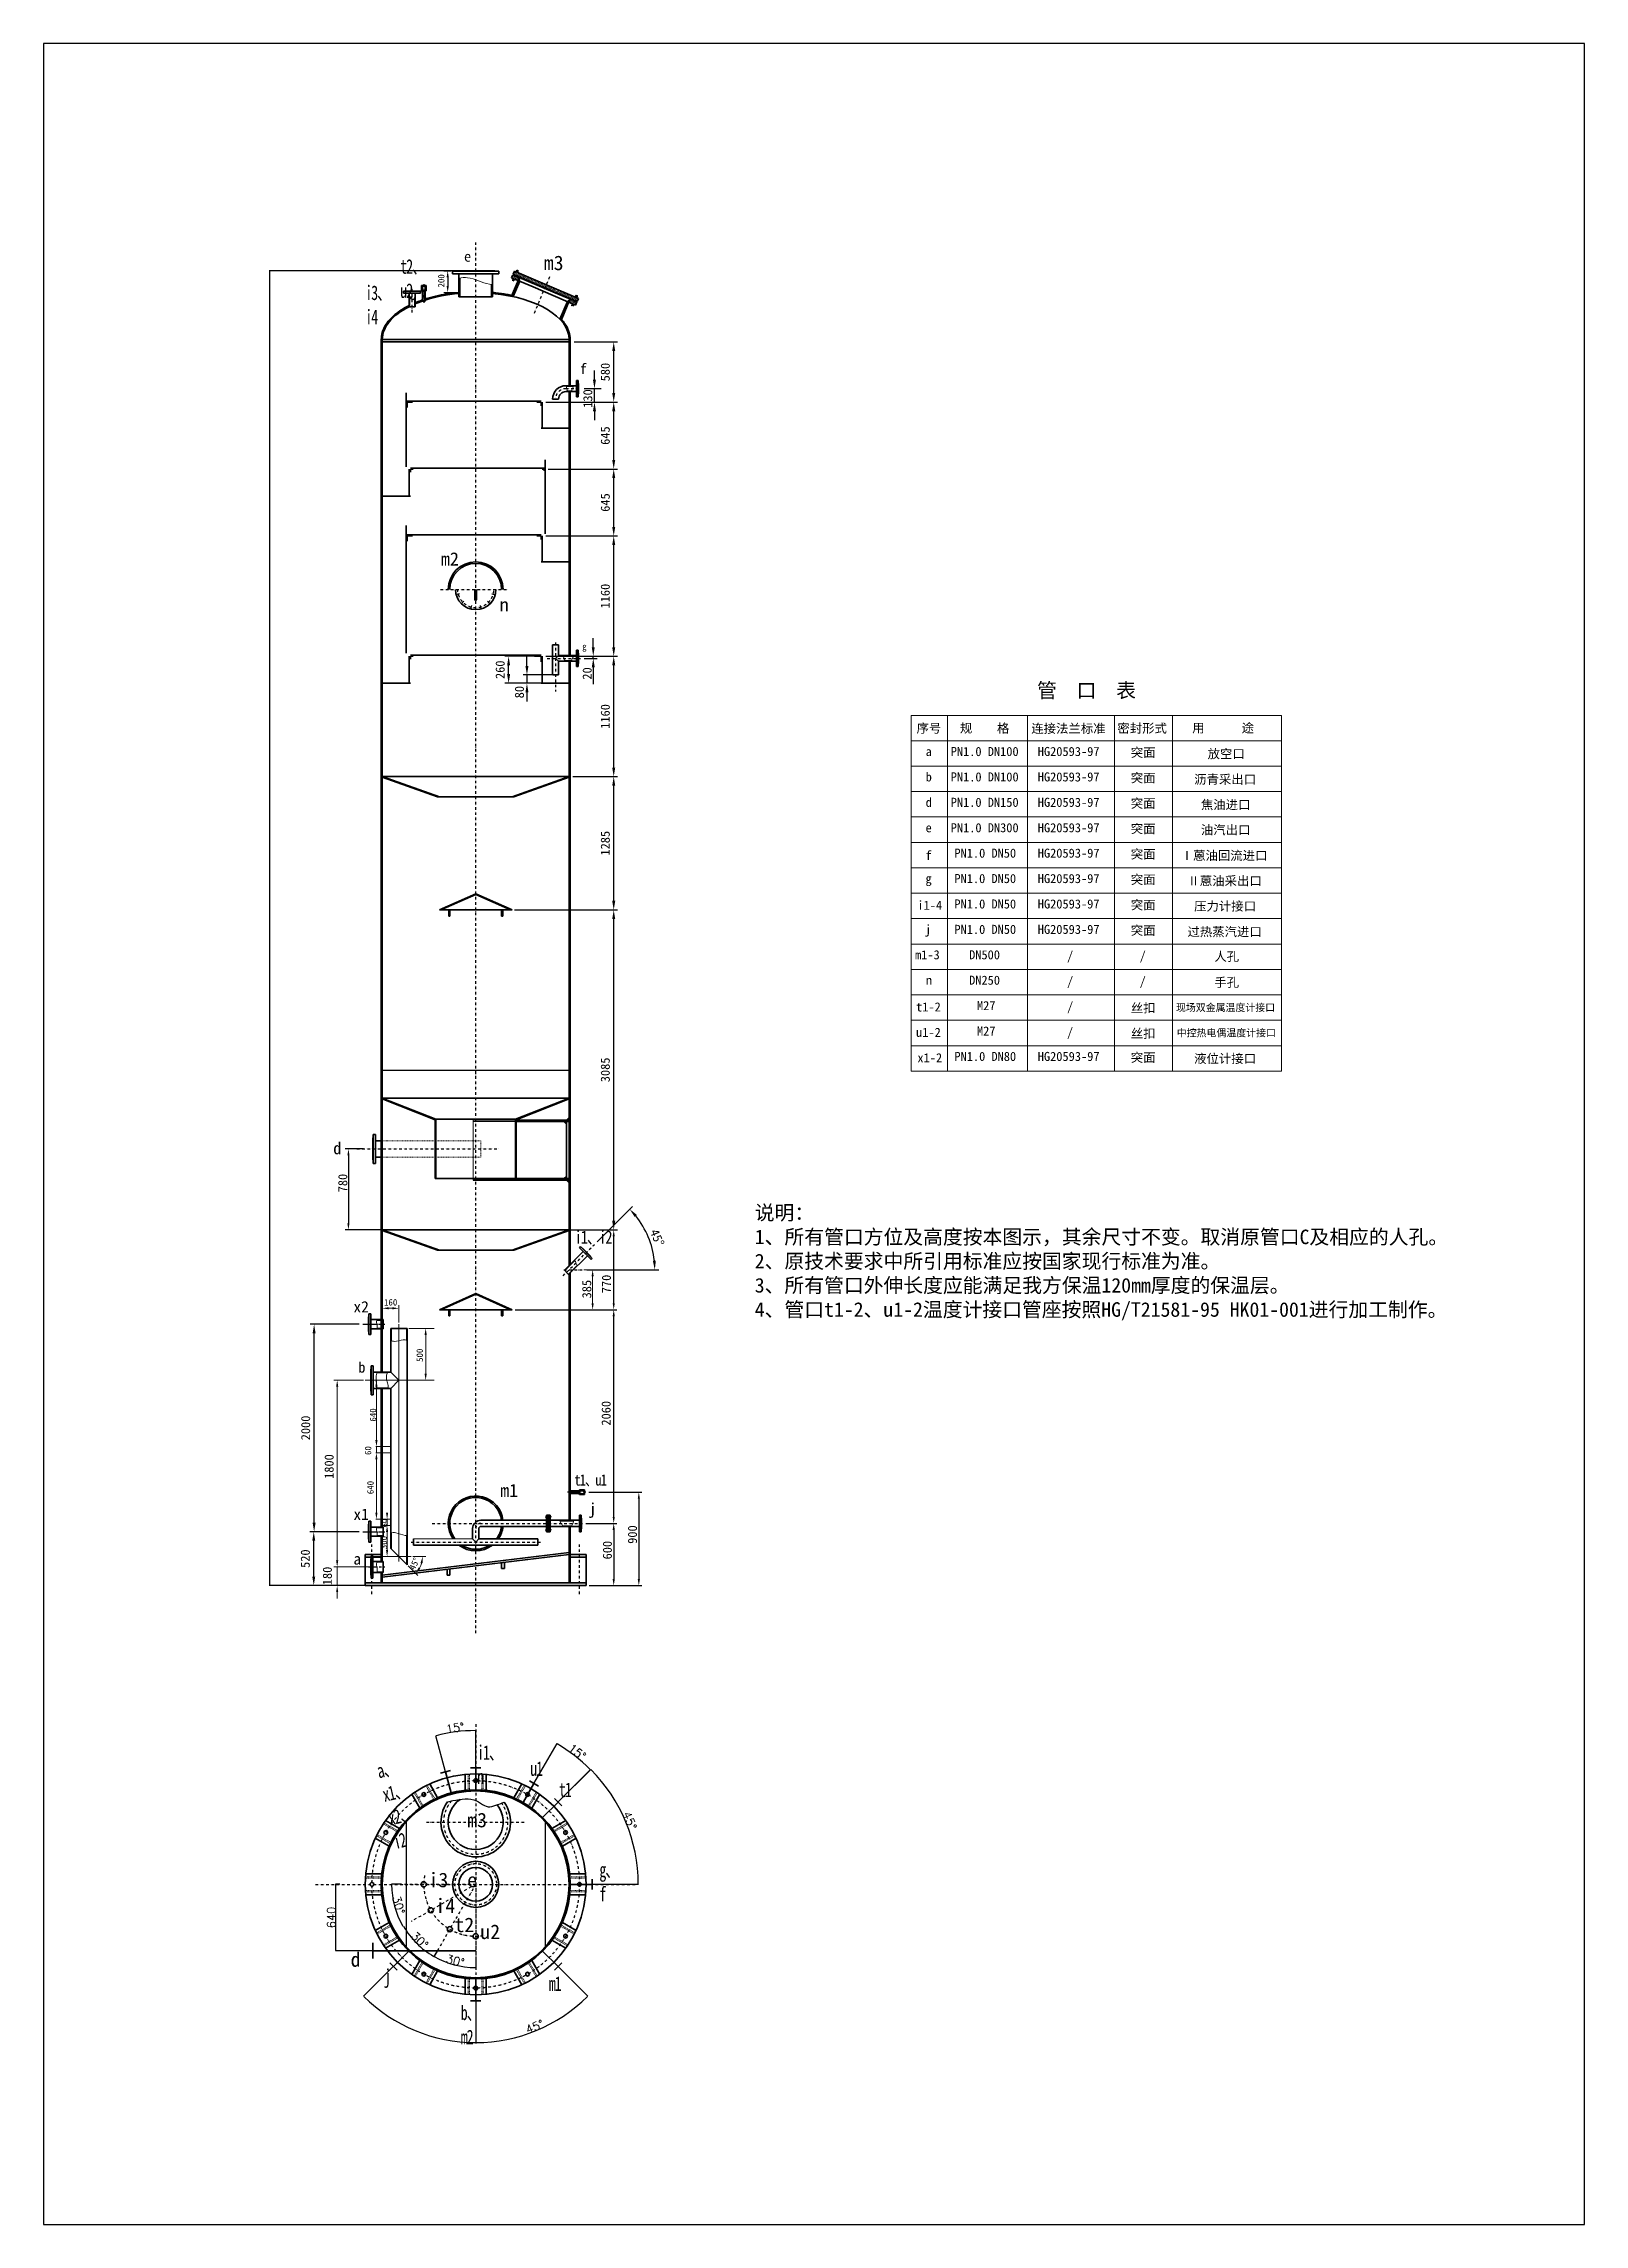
# Model space of a CAD drawing. Header units: millimetres. Extents: x -7921 to 37143, y 2610 to 23660.
# Drawn here: x -7921 to 6929, y 2610 to 23635 of the extents above; entities that cross this region are included whole.
import ezdxf

# ---------------------------------------------------------------- set-up
doc = ezdxf.new("R2010")
doc.units = ezdxf.units.MM
doc.header["$LTSCALE"] = 2
for name, pattern in [('DASHDOT', [25.4, 12.7, -6.35, 0, -6.35]), ('EB_DASH', [6, 3, -3]), ('EB_DASHDOT', [39, 30, -3, 3, -3])]:
    doc.linetypes.add(name, pattern=pattern)
for name, color, linetype, lineweight in [('CAXA0', 7, 'Continuous', 70), ('CAXA1', 1, 'EB_DASHDOT', 25), ('CAXA3', 7, 'Continuous', 25), ('粗实线', 7, 'Continuous', 35), ('虚线', 80, 'EB_DASH', 0)]:
    doc.layers.add(name, color=color, linetype=linetype, lineweight=lineweight)
doc.layers.add('中心线', color=1, linetype='DASHDOT')
doc.styles.get("Standard").update_dxf_attribs({"font": 'SimSun.ttf'})
doc.styles.add('宋体', font='SimSun.ttf', dxfattribs={"width": 0.75})
doc.styles.add('标准', font='')
doc.styles.add('样式 1', font='txt.shx', dxfattribs={"height": 80})
doc.styles.get('标准').set_extended_font_data('FangSong')
doc.dimstyles.new('1比25', dxfattribs={"dimtxt": 3.5, "dimasz": 3.5, "dimexe": 1.5, "dimexo": 1.5, "dimgap": 1.5, "dimtad": 1, "dimtoh": 1, "dimdec": 1, "dimlfac": 25, "dimdsep": 46, "dimtxsty": '标准', "dimcen": 0, "dimdle": 6, "dimadec": 0, "dimazin": 2, "dimtfac": 1, "dimtdec": 1, "dimtmove": 0, "dimatfit": 3, "dimfxl": 1, "dimtolj": 1, "dimtzin": 0, "dimarcsym": 0})
doc.dimstyles.new('ISO-25', dxfattribs={"dimtxt": 2.5, "dimasz": 2.5, "dimexe": 1.25, "dimexo": 0.625, "dimtad": 1, "dimtoh": 1, "dimdec": 0, "dimtxsty": '宋体', "dimcen": 2.5, "dimadec": 0, "dimazin": 0, "dimtfac": 1, "dimtdec": 0, "dimtmove": 0, "dimatfit": 3, "dimfxl": 1, "dimarcsym": 0})

msp = doc.modelspace()

# ---------------------------------------------------------------- texts
at = {"color": 0, "lineweight": 0}
msp.add_text('2060', height=87.5, rotation=90, dxfattribs=at).set_placement((-2456.4606, 10311.2698))
at = {"color": 0, "lineweight": 0, "attachment_point": 1}
for s, insert, char_height in [('e', (-3869.1874, 21633.629), 101.0985), ('\\fSimSun|b0|i0|p34;f', (-2753.4186, 20549.7968), 101.098521), ('\\fSimSun|b0|i0|p34;m2', (-4092.1961, 18731.0314), 127.7), ('\\fSimSun|b0|i0|p34;n', (-3526.1082, 18290.6469), 127.7), ('\\fSimSun|b0|i0|p34;g', (-2730.5317, 17854.9973), 62.5), ('\\fSimSun|b0|i0|p34;d', (-5130.1457, 13044.7815), 117.480564), ('\\fSimSun|b0|i0|p34;m1', (-3520.9031, 9750.2682), 127.7), ('{\\W0.8;\\T0.8;t1\\fSimSun|b0|i0|c134|p34;、\\fSimSun|b0|i0|c0|p34;u1}', (-2805.3042, 9842.2969), 109.363953), ('x1', (-4935.1026, 9511.521), 109.36395), ('\\fSimSun|b0|i0|p34;j', (-2667.7115, 9563.966), 109.363953), ('a', (-4935.1026, 9080.5913), 109.364)]:
    msp.add_mtext(s, dxfattribs=dict(at, insert=insert, char_height=char_height))
at = {"color": 0, "attachment_point": 5, "rotation": 90, "style": '标准'}
for s, insert, char_height in [('200', (-4088.7068, 21347.9452), 62.5), ('\\A1;580', (-2507.7106, 20468.6008), 87.5), ('\\A1;130', (-2675.9517, 20213.6641), 87.5), ('\\A1;645', (-2507.7106, 19856.1008), 87.5), ('\\A1;645', (-2507.7106, 19211.1008), 87.5), ('\\A1;1160', (-2507.7106, 18308.6008), 87.5), ('\\A1;260', (-3520.8832, 17598.6008), 87.5), ('\\A1;20', (-2682.101, 17562.7658), 87.5), ('\\A1;80', (-3335.1051, 17382.8914), 87.5), ('\\A1;1160', (-2507.7106, 17148.6008), 87.5), ('\\A1;1285', (-2507.7106, 15926.1008), 87.5), ('\\A1;3085', (-2507.7106, 13741.1008), 87.5), ('\\A1;2000', (-5395.5034, 10288.6008), 87.5), ('\\A1;520', (-5398.9267, 9028.6008), 87.5)]:
    msp.add_mtext(s, dxfattribs=dict(at, insert=insert, char_height=char_height))
at = {"lineweight": 0, "attachment_point": 1}
for s, insert, char_height in [('\\fSimSun|b0|i0|p34;管  口  表', (1653.5952, 17469.8667), 140), ('\\fSimSun|b0|i0|p34;序号', (492.1965, 17078.6429), 87.5), ('\\fSimSun|b0|i0|p34;规    格', (909.9098, 17078.6429), 87.5), ('\\fSimSun|b0|i0|p34;连接法兰标准', (1598.1732, 17076.5713), 87.5), ('\\fSimSun|b0|i0|p34;密封形式', (2427.6848, 17078.6429), 87.5), ('\\fSimSun|b0|i0|p34;用      途', (3148.7665, 17081.4051), 87.5), ('PN1.0 DN100', (821.3856, 16854.3591), 87.5), ('HG20593-97', (1660.5755, 16854.3591), 87.5), ('{\\fSimSun|b0|i0|c134|p34;突}面', (2557.1965, 16844.6915), 87.5), ('{\\fSimSun|b0|i0|c134|p2;放空口}', (3297.4407, 16832.2618), 87.5), ('HG20593-97', (1660.5755, 16609.3591), 87.5), ('{\\fSimSun|b0|i0|c134|p34;突}面', (2557.1965, 16599.6915), 87.5), ('PN1.0 DN100', (821.3856, 16609.3591), 87.5), ('\\fSimSun|b0|i0|p34;沥青采出口', (3167.929, 16585.8807), 87.5), ('PN1.0 DN150', (821.3856, 16364.3591), 87.5), ('HG20593-97', (1660.5755, 16364.3591), 87.5), ('{\\fSimSun|b0|i0|c134|p34;突}面', (2557.1965, 16354.6915), 87.5), ('\\fSimSun|b0|i0|p34;焦油进口', (3232.6848, 16341.5713), 87.5), ('PN1.0 DN300', (821.3856, 16119.3591), 87.5), ('HG20593-97', (1660.5755, 16119.3591), 87.5), ('{\\fSimSun|b0|i0|c134|p34;突}面', (2557.1965, 16109.6915), 87.5), ('\\fSimSun|b0|i0|p34;油汽出口', (3232.6848, 16098.6429), 87.5), ('PN1.0 DN50', (856.9573, 15874.3591), 87.5), ('HG20593-97', (1660.5755, 15874.3591), 87.5), ('{\\fSimSun|b0|i0|c134|p34;突}面', (2557.1965, 15864.6915), 87.5), ('\\fSimSun|b0|i0|p34;Ⅰ蒽油回流进口', (3038.4173, 15851.5713), 87.5), ('PN1.0 DN50', (856.9573, 15629.3591), 87.5), ('HG20593-97', (1660.5755, 15629.3591), 87.5), ('{\\fSimSun|b0|i0|c134|p34;突}面', (2557.1965, 15619.6915), 87.5), ('\\fSimSun|b0|i0|p34;Ⅱ蒽油采出口', (3103.1732, 15607.2618), 87.5), ('PN1.0 DN50', (856.9573, 15384.3591), 87.5), ('HG20593-97', (1660.5755, 15384.3591), 87.5), ('{\\fSimSun|b0|i0|c134|p34;突}面', (2557.1965, 15374.6915), 87.5), ('\\fSimSun|b0|i0|p34;压力计接口', (3167.929, 15363.6429), 87.5), ('PN1.0 DN50', (856.9573, 15139.3591), 87.5), ('HG20593-97', (1660.5755, 15139.3591), 87.5), ('{\\fSimSun|b0|i0|c134|p34;突}面', (2557.1965, 15129.6915), 87.5), ('\\fSimSun|b0|i0|p34;过热蒸汽进口', (3103.1732, 15116.5713), 87.5), ('DN500', (998.7833, 14894.3591), 87.5), ('\\fSimSun|b0|i0|p34;/', (1942.3853, 14883.3105), 87.5), ('\\fSimSun|b0|i0|p34;/', (2642.3853, 14883.3105), 87.5), ('\\fSimSun|b0|i0|p34;人孔', (3362.1965, 14878.4767), 87.5), ('DN250', (998.7833, 14649.3591), 87.5), ('\\fSimSun|b0|i0|p34;/', (1942.3853, 14638.3105), 87.5), ('\\fSimSun|b0|i0|p34;/', (2642.3853, 14638.3105), 87.5), ('\\fSimSun|b0|i0|p34;手孔', (3362.1965, 14628.6429), 87.5), ('\\fSimSun|b0|i0|p34;M27', (1074.5326, 14404.3591), 87.5), ('\\fSimSun|b0|i0|p34;/', (1942.3853, 14393.3105), 87.5), ('\\fSimSun|b0|i0|p34;丝扣', (2557.1965, 14381.5713), 87.5), ('{\\fSimSun|b0|i0|c134|p2;现场双金属温度计接口}', (2992.9208, 14376.6866), 70), ('\\fSimSun|b0|i0|p34;M27', (1074.5326, 14159.3591), 87.5), ('\\fSimSun|b0|i0|p34;/', (1942.3853, 14148.3105), 87.5), ('\\fSimSun|b0|i0|p34;丝扣', (2557.1965, 14136.5713), 87.5), ('{\\fSimSun|b0|i0|c134|p2;中控热电偶温度计接口}', (3000.8092, 14133.0244), 70), ('PN1.0 DN80', (856.9573, 13914.3591), 87.5), ('HG20593-97', (1660.5755, 13914.3591), 87.5), ('{\\fSimSun|b0|i0|c134|p34;突}面', (2557.1965, 13904.6915), 87.5), ('{\\fSimSun|b0|i0|c134|p2;液位计接口}', (3167.929, 13893.6429), 87.5), ('{\\fSimSun|b0|i0|c134|p34;说明：}\\P1{\\fSimSun|b0|i0|c134|p34;、所有管口方位及高度按本图示，其余尺寸不变。取消原管口C及相应的人孔。\\P2、原技术要求中所引用标准应按国家现行标准为准。\\P3、所有管口外伸长度应能满足我方保温120mm厚度的保温层。\\P4、管口t1-2、u1-2温度计接口管座按照HG/T21581-95 HK01-001进行加工制作。}', (-1067.3883, 12434.259), 140), ('{\\W0.8;\\T0.8;i1\\fSimSun|b0|i0|c134|p34;、\\fSimSun|b0|i0|c0|p34;i2}', (-2803.6034, 12191.6539), 127.7), ('x2', (-4935.1026, 11511.521), 109.36395), ('\\fSimSun|b0|i0|p34;160', (-4640.0015, 11531.4692), 62.5), ('\\fSimSun|b0|i0|p34;b', (-4888.5463, 10924.2686), 102.282304)]:
    msp.add_mtext(s, dxfattribs=dict(at, insert=insert, char_height=char_height))
at = {"color": 0, "lineweight": 0, "attachment_point": 1}
for s, insert, char_height, rotation in [('780', (-5082.026, 12560.5491), 87.5, 90), ('\\fSimSun|b0|i0|p34;640', (-4777.8225, 10350.4758), 62.5, 90), ('\\fSimSun|b0|i0|p34;60', (-4825.923, 10028.1028), 62.5, 90), ('1800', (-5213.8169, 9797.6484), 87.5, 90), ('\\fSimSun|b0|i0|p34;640', (-4802.789, 9650.4758), 62.5, 90), ('60', (-4670.5881, 9328.1028), 62.5, 90), ('\\A1;900', (-2290.0663, 9171.471), 87.5, 90), ('\\fSimSun|b0|i0|p34;300', (-4674.3649, 9120.1115), 62.5, 90), ('\\A1;600', (-2532.1144, 9021.471), 87.5, 90), ('180', (-5230.9739, 8772.3798), 87.5, 90), ('\\fSimSun|b0|i0|p34;45{%%D}', (-4400.8711, 8939.8288), 62.5, 64.59982967)]:
    msp.add_mtext(s, dxfattribs=dict(at, insert=insert, char_height=char_height, rotation=rotation))
at = {"insert": (-2007.5066, 12123.5625), "char_height": 87.5, "attachment_point": 5, "rotation": 292.5, "style": '标准'}
msp.add_mtext('\\A1;45°', dxfattribs=at)
at = {"lineweight": 0, "attachment_point": 1, "rotation": 90}
for s, insert, char_height in [('\\fSimSun|b0|i0|p34;385', (-2730.5195, 11537.7675), 87.5), ('\\A1;770', (-2540.8766, 11587.4392), 87.5), ('\\fSimSun|b0|i0|p34;500', (-4328.1075, 10925.6842), 62.5)]:
    msp.add_mtext(s, dxfattribs=dict(at, insert=insert, char_height=char_height))
at = {"layer": 'CAXA1', "color": 0, "lineweight": 0, "char_height": 87.5, "attachment_point": 1}
for s, insert in [('\\fSimSun|b0|i0|p34;a', (579.6882, 16854.3591)), ('\\fSimSun|b0|i0|p34;b', (580.1488, 16609.3591)), ('\\fSimSun|b0|i0|p34;d', (580.1488, 16364.3591)), ('\\fSimSun|b0|i0|p34;e', (579.2276, 16119.3591)), ('\\fSimSun|b0|i0|p34;f', (578.3065, 15853.1585)), ('\\fSimSun|b0|i0|p34;g', (578.7671, 15629.3591)), ('i1-4', (500.5891, 15371.4584)), ('\\fSimSun|b0|i0|p34;j', (573.24, 15139.3591)), ('m1-3', (477.5791, 14894.3591)), ('\\fSimSun|b0|i0|p34;n', (581.9912, 14649.3591)), ('t1-2', (487.6963, 14391.6764)), ('u1-2', (487.6963, 14146.6764)), ('x1-2', (500.5891, 13901.4584))]:
    msp.add_mtext(s, dxfattribs=dict(at, insert=insert))
at = {"layer": '粗实线', "color": 0, "char_height": 140, "width": 124.540894, "attachment_point": 1}
for s, insert in [('{\\W0.7;\\T0.8;t2\\fSimSun|b0|i0|c134|p34;、\\fSimSun|b0|i0|c0|p34;u2}', (-4483.2942, 21556.6169)), ('m3', (-3100.2403, 21591.3296)), ('{\\W0.7;\\T0.8;i3\\fSimSun|b0|i0|c134|p34;、\\fSimSun|b0|i0|c0|p34;i4}', (-4820.3729, 21303.2179)), ('{\\W0.7;\\T0.8;i1\\fSimSun|b0|i0|c134|p34;、\\fSimSun|b0|i0|c0|p34;n}', (-3742.409, 7229.672)), ('{\\W0.7;\\T0.8;u1}', (-3230.5593, 7074.1827)), ('{\\W0.7;\\T0.8;t1}', (-2953.8838, 6870.319)), ('m3', (-3838.6971, 6578.4908)), ('i3', (-4211.7416, 6001.1258)), ('e', (-3838.6971, 6001.1258)), ('{\\W0.7;\\T0.8;g\\fSimSun|b0|i0|c134|p34;、\\fSimSun|b0|i0|c0|p34;f}', (-2564.5902, 6098.5213)), ('i4', (-4144.7543, 5751.1258)), ('t2', (-3961.7416, 5568.1131)), ('u2', (-3711.7416, 5501.1258)), ('d', (-4962.3225, 5234.0589)), ('{\\W0.7;\\T0.8;j}', (-4638.5074, 5071.7899)), ('{\\W0.7;\\T0.8;m1}', (-3051.287, 5001.645)), ('{\\W0.7;\\T0.8;b\\fSimSun|b0|i0|c134|p34;、\\fSimSun|b0|i0|c0|p34;m2}', (-3900.4167, 4720.1783))]:
    msp.add_mtext(s, dxfattribs=dict(at, insert=insert))
at = {"layer": '粗实线', "color": 0, "insert": (-4721.4218, 7046.0309), "char_height": 140, "width": 124.540894, "attachment_point": 1, "rotation": 13.10325358}
msp.add_mtext('{\\W0.7;\\T0.8;a\\fSimSun|b0|i0|c134|p34;、\\fSimSun|b0|i0|c0|p34;x1\\fSimSun|b0|i0|c134|p34;、\\fSimSun|b0|i0|c0|p34;x2\\fSimSun|b0|i0|c134|p34;、\\fSimSun|b0|i0|c0|p34;i2}', dxfattribs=at)

# ---------------------------------------------------------------- blocks, each defined once
blk = doc.blocks.new('*D3')
at = {"color": 0, "lineweight": -2}
for p, q in [((-3944, 21444), (-5746, 21444)), ((-5745, 21440), (-5745, 8772)), ((-4823, 8769), (-5746, 8769))]:
    blk.add_line(p, q, dxfattribs=at)
at = {"color": 0}
for points in [[(-5745, 21440), (-5744, 21440), (-5745, 21444)], [(-5745, 8772), (-5744, 8772), (-5745, 8769)]]:
    blk.add_solid(points, dxfattribs=at)
at = {"layer": 'Defpoints', "color": 0}
for p in [(-3943, 21444), (-5745, 8769), (-4822, 8769)]:
    blk.add_point(p, dxfattribs=at)
at = {"color": 0, "insert": (-5748, 15106), "char_height": 3.5, "attachment_point": 5, "rotation": 90, "style": '标准'}
blk.add_mtext('\\A1;316875', dxfattribs=at)
blk = doc.blocks.new('*D4')
at = {"color": 0, "lineweight": -2}
for p, q in [((-2963, 6683), (-2648, 6997)), ((-2634, 5889), (-2189, 5889))]:
    blk.add_line(p, q, dxfattribs=at)
blk.add_arc((-3757, 5889), 1567, 0.0914, 44.9086, dxfattribs=at)
at = {"color": 0}
for points in [[(-2647, 6994), (-2647, 6995), (-2649, 6997)], [(-2190, 5891), (-2190, 5891), (-2190, 5889)]]:
    blk.add_solid(points, dxfattribs=at)
at = {"layer": 'Defpoints', "color": 0}
for p in [(-3112, 6534), (-2963, 6682), (-2243, 6294), (-2845, 5889), (-2635, 5889)]:
    blk.add_point(p, dxfattribs=at)
at = {"color": 0, "insert": (-2272, 6504), "char_height": 80, "attachment_point": 5, "rotation": 292.5, "style": '样式 1'}
blk.add_mtext('45°', dxfattribs=at)
blk = doc.blocks.new('*D5')
at = {"color": 0, "lineweight": -2}
for p, q in [((-3195, 6861), (-2973, 7245)), ((-2963, 6683), (-2649, 6996))]:
    blk.add_line(p, q, dxfattribs=at)
blk.add_arc((-3757, 5889), 1565, 45.0915, 59.9085, dxfattribs=at)
at = {"color": 0}
for points in [[(-2972, 7243), (-2972, 7243), (-2974, 7244)], [(-2651, 6998), (-2652, 6997), (-2650, 6996)]]:
    blk.add_solid(points, dxfattribs=at)
at = {"layer": 'Defpoints', "color": 0}
for p in [(-2751, 7088), (-3196, 6860), (-3301, 6679), (-3112, 6534), (-2963, 6682)]:
    blk.add_point(p, dxfattribs=at)
at = {"color": 0, "insert": (-2779, 7163), "char_height": 80, "attachment_point": 5, "rotation": 322.5, "style": '样式 1'}
blk.add_mtext('15°', dxfattribs=at)
blk = doc.blocks.new('*D6')
at = {"color": 0, "lineweight": -2}
for p, q in [((-3757, 7011), (-3757, 7372)), ((-4047, 6973), (-4141, 7322))]:
    blk.add_line(p, q, dxfattribs=at)
blk.add_arc((-3757, 5889), 1482, 90.0966, 104.9034, dxfattribs=at)
at = {"color": 0}
for points in [[(-3759, 7371), (-3759, 7370), (-3757, 7371)], [(-4138, 7321), (-4138, 7321), (-4140, 7320)]]:
    blk.add_solid(points, dxfattribs=at)
at = {"layer": 'Defpoints', "color": 0}
for p in [(-3886, 7365), (-4047, 6973), (-3757, 7011), (-3993, 6770), (-3757, 6801)]:
    blk.add_point(p, dxfattribs=at)
at = {"color": 0, "insert": (-3955, 7398), "char_height": 80, "attachment_point": 5, "rotation": 7.5, "style": '样式 1'}
blk.add_mtext('15°', dxfattribs=at)
blk = doc.blocks.new('*D7')
at = {"color": 0, "lineweight": -2}
for p, q in [((-4116, 5267), (-4159, 5192)), ((-3757, 5171), (-3757, 5084))]:
    blk.add_line(p, q, dxfattribs=at)
blk.add_arc((-3757, 5889), 803, 240.1784, 269.8216, dxfattribs=at)
at = {"color": 0}
for points in [[(-4156, 5192), (-4156, 5192), (-4158, 5193)], [(-3759, 5086), (-3759, 5085), (-3757, 5086)]]:
    blk.add_solid(points, dxfattribs=at)
at = {"layer": 'Defpoints', "color": 0}
for p in [(-3757, 5889), (-3757, 5889), (-4115, 5268), (-4031, 5134), (-3757, 5171)]:
    blk.add_point(p, dxfattribs=at)
at = {"color": 0, "insert": (-3954, 5152), "char_height": 80, "attachment_point": 5, "rotation": 345, "style": '样式 1'}
blk.add_mtext('30°', dxfattribs=at)
blk = doc.blocks.new('*D8')
at = {"color": 0, "lineweight": -2}
blk.add_line((-4116, 5267), (-4159, 5191), dxfattribs=at)
blk.add_arc((-3757, 5889), 804, 210.1781, 239.8219, dxfattribs=at)
at = {"color": 0}
for points in [[(-4452, 5484), (-4452, 5485), (-4453, 5487)], [(-4161, 5194), (-4161, 5193), (-4159, 5192)]]:
    blk.add_solid(points, dxfattribs=at)
at = {"layer": 'Defpoints', "color": 0}
for p in [(-3757, 5889), (-3757, 5889), (-4459, 5484), (-4373, 5372), (-4115, 5268)]:
    blk.add_point(p, dxfattribs=at)
at = {"color": 0, "insert": (-4297, 5349), "char_height": 80, "attachment_point": 5, "rotation": 315, "style": '样式 1'}
blk.add_mtext('30°', dxfattribs=at)
blk = doc.blocks.new('*D9')
at = {"color": 0, "lineweight": -2}
blk.add_line((-4475, 5889), (-4568, 5889), dxfattribs=at)
blk.add_arc((-3757, 5889), 810, 180.1768, 209.8232, dxfattribs=at)
at = {"color": 0}
for points in [[(-4568, 5886), (-4567, 5886), (-4567, 5889)], [(-4459, 5486), (-4460, 5485), (-4459, 5484)]]:
    blk.add_solid(points, dxfattribs=at)
at = {"layer": 'Defpoints', "color": 0}
for p in [(-4474, 5889), (-3757, 5889), (-3757, 5889), (-4555, 5748), (-4459, 5484)]:
    blk.add_point(p, dxfattribs=at)
at = {"color": 0, "insert": (-4500, 5689), "char_height": 80, "attachment_point": 5, "rotation": 285, "style": '样式 1'}
blk.add_mtext('30°', dxfattribs=at)
blk = doc.blocks.new('*D10')
at = {"layer": 'CAXA3', "color": 2, "lineweight": -2}
for p, q in [((-4657, 13470), (-4657, 13738)), ((-4654, 13737), (-2859, 13737)), ((-2857, 13470), (-2857, 13738))]:
    blk.add_line(p, q, dxfattribs=at)
at = {"layer": 'CAXA3', "color": 2}
for points in [[(-4654, 13737), (-4654, 13736), (-4657, 13737)], [(-2859, 13737), (-2859, 13736), (-2857, 13737)]]:
    blk.add_solid(points, dxfattribs=at)
at = {"layer": 'Defpoints', "color": 0}
for p in [(-2857, 13737), (-4657, 13470), (-2857, 13470)]:
    blk.add_point(p, dxfattribs=at)
at = {"layer": 'CAXA3', "color": 2, "insert": (-3757, 13739), "char_height": 2.5, "attachment_point": 5, "style": '宋体'}
blk.add_mtext('1800', dxfattribs=at)
blk = doc.blocks.new('*D11')
at = {"layer": 'CAXA3', "color": 0, "lineweight": -2}
for p, q in [((-5066, 5889), (-5109, 5889)), ((-5108, 5886), (-5108, 5251)), ((-4747, 5249), (-5109, 5249))]:
    blk.add_line(p, q, dxfattribs=at)
at = {"layer": 'CAXA3', "color": 0}
for points in [[(-5108, 5886), (-5107, 5886), (-5108, 5889)], [(-5108, 5251), (-5107, 5251), (-5108, 5249)]]:
    blk.add_solid(points, dxfattribs=at)
at = {"layer": 'Defpoints', "color": 0}
for p in [(-5066, 5889), (-5108, 5249), (-4747, 5249)]:
    blk.add_point(p, dxfattribs=at)
at = {"layer": 'CAXA3', "color": 0, "insert": (-5148, 5569), "char_height": 80, "attachment_point": 5, "rotation": 90, "style": '样式 1'}
blk.add_mtext('640', dxfattribs=at)
blk = doc.blocks.new('*D12')
at = {"layer": 'CAXA3', "color": 0, "lineweight": -2}
for p, q in [((-2963, 5095), (-2677, 4809)), ((-3757, 4766), (-3757, 4361))]:
    blk.add_line(p, q, dxfattribs=at)
blk.add_arc((-3757, 5889), 1526, 270.0939, 314.9061, dxfattribs=at)
at = {"layer": 'CAXA3', "color": 0}
for points in [[(-2680, 4808), (-2679, 4807), (-2678, 4809)], [(-3754, 4362), (-3754, 4363), (-3757, 4362)]]:
    blk.add_solid(points, dxfattribs=at)
at = {"layer": 'Defpoints', "color": 0}
for p in [(-3112, 5244), (-2963, 5095), (-3757, 4977), (-3757, 4767), (-3362, 4414)]:
    blk.add_point(p, dxfattribs=at)
at = {"layer": 'CAXA3', "color": 0, "insert": (-3188, 4516), "char_height": 80, "attachment_point": 5, "rotation": 22.5, "style": '样式 1'}
blk.add_mtext('45°', dxfattribs=at)
blk = doc.blocks.new('*D13')
at = {"layer": 'CAXA3', "color": 0, "lineweight": -2}
for p, q in [((-4551, 5095), (-4837, 4809)), ((-3757, 4766), (-3757, 4361))]:
    blk.add_line(p, q, dxfattribs=at)
blk.add_arc((-3757, 5889), 1526, 225.0939, 269.9061, dxfattribs=at)
at = {"layer": 'CAXA3', "color": 0}
for points in [[(-4834, 4807), (-4834, 4808), (-4836, 4809)], [(-3759, 4363), (-3759, 4362), (-3757, 4362)]]:
    blk.add_solid(points, dxfattribs=at)
at = {"layer": 'Defpoints', "color": 0}
for p in [(-4550, 5095), (-4402, 5244), (-3757, 4977), (-3757, 4767), (-4520, 4567)]:
    blk.add_point(p, dxfattribs=at)
at = {"layer": 'CAXA3', "color": 0, "insert": (-4340, 4480), "char_height": 2.5, "attachment_point": 5, "rotation": 337.5, "style": '宋体'}
blk.add_mtext('45°', dxfattribs=at)

# ---------------------------------------------------------------- dimensions: what is measured, and where the dimension line sits
at = {"color": 0}
dim = msp.add_linear_dim(base=(-5744.6791, 8768.6008), p1=(-3942.6627, 21443.6007), p2=(-4821.7308, 8768.6008), angle=90, dimstyle='1比25', dxfattribs=at)
dim.commit()
dim.dimension.update_dxf_attribs({"geometry": '*D3', "text_midpoint": (-5747.9291, 15106.1008)})
for base, line1, line2, picture, middle in [((-3885.9074, 7365.19), ((-3756.7308, 6800.6946), (-3756.7308, 7010.6946)), ((-3992.7737, 6769.619), (-4047.1447, 6972.5341)), '*D6', (-3955.4909, 7398.4275)), ((-2750.5106, 7087.8612), ((-3111.8494, 6533.576), (-2963.357, 6682.0685)), ((-3300.7308, 6678.5098), (-3195.7308, 6860.3751)), '*D5', (-2779.0442, 7162.8405)), ((-2243.4169, 6294.1859), ((-2844.7308, 5888.6946), (-2634.7308, 5888.6946)), ((-3111.8494, 6533.576), (-2963.357, 6682.0685)), '*D4', (-2271.7581, 6503.7905)), ((-4554.7824, 5747.9766), ((-3756.7308, 5888.6946), (-4458.5256, 5483.5132)), ((-3756.7308, 5888.6946), (-4473.962, 5888.6946)), '*D9', (-4500.2404, 5689.4718)), ((-4372.7815, 5371.7667), ((-3756.7308, 5888.6946), (-4115.3464, 5267.5542)), ((-3756.7308, 5888.6946), (-4458.5256, 5483.5132)), '*D8', (-4296.6578, 5348.7676)), ((-4031.4022, 5134.041), ((-3756.7308, 5888.6946), (-3756.7308, 5171.4634)), ((-3756.7308, 5888.6946), (-4115.3464, 5267.5542)), '*D7', (-3954.0701, 5152.2142))]:
    dim = msp.add_angular_dim_2l(base=base, line1=line1, line2=line2, dimstyle='ISO-25', override={"dimtxsty": '样式 1'}, dxfattribs=at)
    dim.commit()
    dim.dimension.update_dxf_attribs({"geometry": picture, "text_midpoint": middle})
at = {"layer": 'CAXA3', "color": 0}
dim = msp.add_linear_dim(base=(-2856.7308, 13736.5401), p1=(-4656.7308, 13469.6008), p2=(-2856.7308, 13469.6008), dimstyle='ISO-25', override={"dimgap": 1.5, "dimtoh": 0, "dimclrd": 2, "dimclre": 2, "dimclrt": 2, "dimtdec": 2, "dimatfit": 2}, dxfattribs=at)
dim.commit()
dim.dimension.update_dxf_attribs({"geometry": '*D10', "text_midpoint": (-3756.7308, 13739.2901)})
dim = msp.add_linear_dim(base=(-5107.601, 5248.6946), p1=(-5065.8608, 5888.6946), p2=(-4746.7308, 5248.6946), angle=90, dimstyle='ISO-25', override={"dimtxsty": '样式 1'}, dxfattribs=at)
dim.commit()
dim.dimension.update_dxf_attribs({"geometry": '*D11', "text_midpoint": (-5148.226, 5568.6946)})
dim = msp.add_angular_dim_2l(base=(-4519.8498, 4566.9336), line1=((-4401.6121, 5243.8133), (-4550.1046, 5095.3208)), line2=((-3756.7308, 4976.6946), (-3756.7308, 4766.6946)), dimstyle='ISO-25', dxfattribs=at)
dim.commit()
dim.dimension.update_dxf_attribs({"geometry": '*D13', "text_midpoint": (-4340.0793, 4480.3667)})
dim = msp.add_angular_dim_2l(base=(-3361.7113, 4414.4618), line1=((-3756.7308, 4976.6946), (-3756.7308, 4766.6946)), line2=((-3111.8494, 5243.8133), (-2963.357, 5095.3208)), dimstyle='ISO-25', override={"dimtxsty": '样式 1'}, dxfattribs=at)
dim.commit()
dim.dimension.update_dxf_attribs({"geometry": '*D12', "text_midpoint": (-3188.2112, 4516.1671)})

# ---------------------------------------------------------------- hatches: boundary and pattern name
at = {"lineweight": 0}
for color, points in [(256, [(-2629.6225, 11813.6008), (-2619.2058, 11751.1008), (-2640.0392, 11751.1008)]), (256, [(-4656.7308, 11442.2602), (-4594.2308, 11431.8435), (-4594.2308, 11452.6769)]), (256, [(-4496.7308, 11442.2602), (-4559.2308, 11431.8435), (-4559.2308, 11452.6769)]), (256, [(-4238.8986, 11248.6008), (-4228.4819, 11186.1008), (-4249.3152, 11186.1008)]), (256, [(-5091.8044, 10748.6008), (-5081.3878, 10686.1008), (-5102.2211, 10686.1008)]), (256, [(-4713.5801, 10748.6008), (-4703.1634, 10686.1008), (-4723.9967, 10686.1008)]), (256, [(-4238.8986, 10748.6008), (-4228.4819, 10811.1008), (-4249.3152, 10811.1008)]), (0, [(-4713.5801, 10108.6008), (-4703.1634, 10171.1008), (-4723.9967, 10171.1008)]), (0, [(-4713.5801, 10108.6008), (-4703.1634, 10171.1008), (-4723.9967, 10171.1008)]), (0, [(-4713.5801, 10048.6008), (-4703.1634, 9986.1008), (-4723.9967, 9986.1008)]), (0, [(-4713.5801, 10048.6008), (-4703.1634, 9986.1008), (-4723.9967, 9986.1008)]), (0, [(-4713.5801, 9408.6008), (-4703.1634, 9471.1008), (-4723.9967, 9471.1008)]), (0, [(-4713.5801, 9408.6008), (-4703.1634, 9471.1008), (-4723.9967, 9471.1008)]), (0, [(-4610.9046, 9408.6008), (-4600.4879, 9471.1008), (-4621.3213, 9471.1008)]), (0, [(-4610.9046, 9408.6008), (-4600.4879, 9471.1008), (-4621.3213, 9471.1008)]), (0, [(-4610.9739, 9348.6008), (-4600.5572, 9286.1008), (-4621.3905, 9286.1008)]), (0, [(-4610.9739, 9348.6008), (-4600.5572, 9286.1008), (-4621.3905, 9286.1008)]), (0, [(-4610.9739, 9048.6008), (-4600.5572, 9111.1008), (-4621.3905, 9111.1008)]), (0, [(-4268.962, 9048.6008), (-4267.2189, 8985.2627), (-4287.8552, 8988.1211)]), (0, [(-4335.674, 8887.544), (-4306.2678, 8943.6692), (-4289.6546, 8931.0983)])]:
    msp.add_hatch(color=color, dxfattribs=at).paths.add_polyline_path(points, flags=0)

# ---------------------------------------------------------------- linework, layer by layer
at = {"color": 1}
for p, q in [((6928.8436, 23635.242), (-7921.1564, 23635.242)), ((-7921.1564, 23635.242), (-7921.1564, 2610.242)), ((6928.8436, 2610.242), (6928.8436, 23635.242)), ((-7921.1564, 2610.242), (6928.8436, 2610.242))]:
    msp.add_line(p, q, dxfattribs=at)
at = {"color": 0}
for p, q in [((-4063.3354, 21443.6007), (-3996.6094, 21443.6007)), ((-4063.3354, 21236.2466), (-3934.4923, 21236.2466)), ((-4026.6094, 21381.1007), (-4026.6094, 21298.7466)), ((-2807.2308, 20758.6008), (-2388.9606, 20758.6008)), ((-2426.4606, 20266.1008), (-2426.4606, 20671.1008)), ((-2612.1989, 20396.1008), (-2612.1989, 20483.6008)), ((-2710.1625, 20308.6008), (-2547.5021, 20308.6008)), ((-2612.1989, 20178.6008), (-2612.1989, 20308.6008)), ((-3079.2308, 20178.6008), (-2464.2375, 20178.6008)), ((-3079.2308, 20178.6008), (-2388.9606, 20178.6008)), ((-3079.2308, 20178.6008), (-2388.9606, 20178.6008)), ((-2612.1989, 20091.1008), (-2612.1989, 20003.6008)), ((-2426.4606, 19621.1008), (-2426.4606, 20091.1008)), ((-3059.2308, 19533.6008), (-2388.9606, 19533.6008)), ((-3059.2308, 19533.6008), (-2388.9606, 19533.6008)), ((-2426.4606, 18976.1008), (-2426.4606, 19446.1008)), ((-3079.2308, 18888.6008), (-2388.9606, 18888.6008)), ((-3079.2308, 18888.6008), (-2388.9606, 18888.6008)), ((-2426.4606, 17816.1008), (-2426.4606, 18801.1008)), ((-2623.7033, 17816.1008), (-2623.7033, 17903.6008)), ((-3154.2308, 17728.6008), (-3477.1332, 17728.6008)), ((-3262.7798, 17636.1008), (-3262.7798, 17723.6008)), ((-3079.2308, 17728.6008), (-2388.9606, 17728.6008)), ((-3079.2308, 17728.6008), (-2388.9606, 17728.6008)), ((-2710.1625, 17728.6008), (-2586.2033, 17728.6008)), ((-2710.1625, 17708.6008), (-2586.2033, 17708.6008)), ((-2623.7033, 17708.6008), (-2623.7033, 17728.6008)), ((-3164.2308, 17468.6008), (-3477.1332, 17468.6008)), ((-3439.6332, 17556.1008), (-3439.6332, 17641.1008)), ((-3024.2308, 17548.6008), (-3300.2798, 17548.6008)), ((-3024.2308, 17468.6008), (-3300.2798, 17468.6008)), ((-3262.7798, 17548.6008), (-3262.7798, 17468.6008)), ((-2623.7033, 17621.1008), (-2623.7033, 17458.1401)), ((-2426.4606, 16656.1008), (-2426.4606, 17641.1008)), ((-3262.7798, 17381.1008), (-3262.7798, 17293.6008)), ((-2819.2308, 16568.6008), (-2388.9606, 16568.6008)), ((-2819.2308, 16568.6008), (-2388.9606, 16568.6008)), ((-2426.4606, 15371.1008), (-2426.4606, 16481.1008)), ((-3384.1308, 15283.6008), (-2388.9606, 15283.6008)), ((-3369.2308, 15283.6008), (-2388.9606, 15283.6008)), ((-2426.4606, 12286.1008), (-2426.4606, 15196.1008)), ((-4837.3787, 12978.6008), (-5013.3423, 12978.6008)), ((-4983.3423, 12916.1008), (-4983.3423, 12261.1008)), ((-2585.7575, 12084.5741), (-2245.8782, 12424.4534)), ((-2426.4606, 9431.1008), (-2426.4606, 11366.1008)), ((-5314.2534, 9376.1008), (-5314.2534, 11201.1008)), ((-2665.0726, 9668.6008), (-2154.4125, 9668.6008)), ((-2184.4125, 9606.1008), (-2184.4125, 8831.1008)), ((-4881.4281, 9288.6008), (-5355.1767, 9288.6008)), ((-4881.4281, 9288.6008), (-5351.7534, 9288.6008)), ((-2696.0792, 9368.6008), (-2396.4606, 9368.6008)), ((-2696.0792, 9368.6008), (-2396.4606, 9368.6008)), ((-2426.4606, 9306.1008), (-2426.4606, 8831.1008)), ((-5317.6767, 8856.1008), (-5317.6767, 9201.1008)), ((-4859.2308, 8768.6008), (-5355.1767, 8768.6008)), ((-2661.7308, 8768.6008), (-2396.4606, 8768.6008)), ((-2661.7308, 8768.6008), (-2154.4125, 8768.6008)), ((-4426.7308, 6489.6106), (-4426.7308, 5287.7787)), ((-3086.7308, 6489.6106), (-3086.7308, 5287.7787))]:
    msp.add_line(p, q, dxfattribs=at)
at = {"color": 0, "lineweight": 0}
for p, q in [((-2856.7308, 20155.4633), (-2856.7308, 19999.472)), ((-4713.5801, 10171.1008), (-4713.3038, 10748.6008)), ((-5091.8044, 9011.1008), (-5091.8044, 10686.1008)), ((-4672.3558, 10108.6008), (-4719.8635, 10108.6008)), ((-4672.3558, 10108.6008), (-4719.8635, 10108.6008)), ((-4713.5801, 10048.6008), (-4713.5801, 10108.6008)), ((-4670.2438, 10048.6008), (-4719.8635, 10048.6008)), ((-4670.2438, 10048.6008), (-4719.8635, 10048.6008)), ((-4713.5801, 9471.1008), (-4713.5801, 9986.1008)), ((-4713.5801, 9986.1008), (-4713.5801, 9923.6008)), ((-4670.2438, 9408.6008), (-4719.8635, 9408.6008)), ((-4670.2438, 9408.6008), (-4719.8635, 9408.6008)), ((-4610.9739, 9111.1008), (-4610.9739, 9286.1008)), ((-4610.9046, 9348.6008), (-4610.9046, 9408.6008)), ((-4610.9046, 9348.6008), (-4610.9046, 9408.6008)), ((-5091.8044, 9011.1008), (-5091.8044, 9073.6008)), ((-4512.3558, 9048.6008), (-4739.8635, 9048.6008)), ((-4364.1214, 9048.6008), (-4237.712, 9048.6008)), ((-4790.5732, 8948.6008), (-5123.0544, 8948.6008)), ((-5091.8044, 8768.6008), (-5091.8044, 8948.6008)), ((-4406.1822, 8958.0523), (-4313.5769, 8865.4469)), ((-4821.7308, 8768.6008), (-5123.0544, 8768.6008)), ((-5091.8044, 8706.1008), (-5091.8044, 8643.6008))]:
    msp.add_line(p, q, dxfattribs=at)
at = {"lineweight": 0}
for p, q in [((440.3207, 17159.0828), (4010.3207, 17159.0828)), ((440.3207, 13729.0828), (440.3207, 17159.0828)), ((790.3207, 13729.0828), (790.3207, 17159.0828)), ((1560.3207, 13729.0828), (1560.3207, 17159.0828)), ((2400.3207, 13729.0828), (2400.3207, 17159.0828)), ((2960.3207, 13729.0828), (2960.3207, 17159.0828)), ((4010.3207, 13729.0828), (4010.3207, 17159.0828)), ((440.3207, 16914.0828), (4010.3207, 16914.0828)), ((440.3207, 16669.0828), (4010.3207, 16669.0828)), ((440.3207, 16424.0828), (4010.3207, 16424.0828)), ((440.3207, 16179.0828), (4010.3207, 16179.0828)), ((440.3207, 15934.0828), (4010.3207, 15934.0828)), ((440.3207, 15689.0828), (4010.3207, 15689.0828)), ((440.3207, 15444.0828), (4010.3207, 15444.0828)), ((440.3207, 15199.0828), (4010.3207, 15199.0828)), ((440.3207, 14954.0828), (4010.3207, 14954.0828)), ((440.3207, 14709.0828), (4010.3207, 14709.0828)), ((440.3207, 14464.0828), (4010.3207, 14464.0828)), ((440.3207, 14219.0828), (4010.3207, 14219.0828)), ((440.3207, 13974.0828), (4010.3207, 13974.0828)), ((440.3207, 13729.0828), (4010.3207, 13729.0828)), ((-2714.6559, 11813.6008), (-2591.7374, 11813.6008)), ((-2629.6225, 11491.1008), (-2629.6225, 11751.1008)), ((-4559.2308, 11442.2602), (-4594.2308, 11442.2602)), ((-4496.7308, 11304.8856), (-4496.7308, 11473.5102)), ((-4576.2308, 11239.2241), (-4571.7308, 11243.7241)), ((-4576.2308, 11211.1608), (-4571.7308, 11215.6608)), ((-4576.2308, 11183.0975), (-4571.7308, 11187.5975)), ((-4576.2308, 11155.0342), (-4571.7308, 11159.5342)), ((-4421.7308, 11225.3443), (-4417.2308, 11229.8443)), ((-4421.7308, 11197.281), (-4417.2308, 11201.781)), ((-4421.7308, 11169.2177), (-4417.2308, 11173.7177)), ((-4421.7308, 11141.1544), (-4417.2308, 11145.6544)), ((-4157.7712, 11248.6008), (-4400.6882, 11248.6008)), ((-4238.8986, 10811.1008), (-4238.8986, 11186.1008)), ((-4573.0699, 11130.1318), (-4571.7308, 11131.4709)), ((-4837.3558, 10748.6008), (-5123.0544, 10748.6008)), ((-4837.3558, 10748.6008), (-5123.0544, 10748.6008)), ((-4688.3373, 10748.6008), (-4719.8635, 10748.6008))]:
    msp.add_line(p, q, dxfattribs=at)
for p, q in [((-4567.3657, 12198.6008), (-5013.3423, 12198.6008)), ((-3000.0703, 12198.6008), (-2396.4606, 12198.6008)), ((-2819.2308, 12198.6008), (-2388.9606, 12198.6008)), ((-2426.4606, 11491.1008), (-2426.4606, 12136.1008)), ((-2685.0771, 11813.6008), (-1992.8547, 11813.6008)), ((-3376.7308, 11428.6008), (-2396.4606, 11428.6008)), ((-2460.9244, 11428.6008), (-2396.4606, 11428.6008)), ((-4881.4281, 11288.6008), (-5351.7534, 11288.6008))]:
    msp.add_line(p, q)
msp.add_arc((-2856.7308, 11813.6008), 826.376, 6.06954395, 38.93045605)
at = {"color": 0, "lineweight": 0}
msp.add_arc((-4496.7308, 9048.6008), 227.7687, 330.77177576, 344.22822424, dxfattribs=at)
at = {"color": 0}
for points, knots in [([(-4398.4421, 21175.7976), (-4393.315, 21178.294), (-4373.5931, 21184.8421), (-4362.9728, 21151.3647), (-4349.5616, 21178.0301), (-4341.4421, 21186.1612)], [19.3991245185, 19.3991245185, 19.3991245185, 19.3991245185, 29.7809992251, 55.0681512634, 83.6622638664, 83.6622638664, 83.6622638664, 83.6622638664]), ([(-4029.9734, 6682.5076), (-3965.3852, 6701.2531), (-3749.2961, 6740.4912), (-3658.4789, 6595.7956), (-3535.9725, 6664.327), (-3481.2808, 6679.3574)], [136.0184526234, 136.0184526234, 136.0184526234, 136.0184526234, 281.0392564953, 462.9846432951, 620.4797287985, 620.4797287985, 620.4797287985, 620.4797287985])]:
    msp.add_open_spline(points, degree=3, knots=knots, dxfattribs=at)
for points in [[(-4037.026, 21381.1007), (-4016.1927, 21381.1007), (-4026.6094, 21443.6007)], [(-4037.026, 21298.7466), (-4016.1927, 21298.7466), (-4026.6094, 21236.2466)], [(-2441.044, 20671.1008), (-2411.8773, 20671.1008), (-2426.4606, 20758.6008)], [(-2626.7823, 20396.1008), (-2597.6156, 20396.1008), (-2612.1989, 20308.6008)], [(-2441.044, 20266.1008), (-2411.8773, 20266.1008), (-2426.4606, 20178.6008)], [(-2626.7823, 20091.1008), (-2597.6156, 20091.1008), (-2612.1989, 20178.6008)], [(-2441.044, 20091.1008), (-2411.8773, 20091.1008), (-2426.4606, 20178.6008)], [(-2441.044, 19621.1008), (-2411.8773, 19621.1008), (-2426.4606, 19533.6008)], [(-2441.044, 19446.1008), (-2411.8773, 19446.1008), (-2426.4606, 19533.6008)], [(-2441.044, 18976.1008), (-2411.8773, 18976.1008), (-2426.4606, 18888.6008)], [(-2441.044, 18801.1008), (-2411.8773, 18801.1008), (-2426.4606, 18888.6008)], [(-3454.2165, 17641.1008), (-3425.0498, 17641.1008), (-3439.6332, 17728.6008)], [(-2638.2867, 17816.1008), (-2609.12, 17816.1008), (-2623.7033, 17728.6008)], [(-2638.2867, 17621.1008), (-2609.12, 17621.1008), (-2623.7033, 17708.6008)], [(-2441.044, 17816.1008), (-2411.8773, 17816.1008), (-2426.4606, 17728.6008)], [(-2441.044, 17641.1008), (-2411.8773, 17641.1008), (-2426.4606, 17728.6008)], [(-3454.2165, 17556.1008), (-3425.0498, 17556.1008), (-3439.6332, 17468.6008)], [(-3277.3632, 17636.1008), (-3248.1965, 17636.1008), (-3262.7798, 17548.6008)], [(-3277.3632, 17381.1008), (-3248.1965, 17381.1008), (-3262.7798, 17468.6008)], [(-2441.044, 16656.1008), (-2411.8773, 16656.1008), (-2426.4606, 16568.6008)], [(-2441.044, 16481.1008), (-2411.8773, 16481.1008), (-2426.4606, 16568.6008)], [(-2441.044, 15371.1008), (-2411.8773, 15371.1008), (-2426.4606, 15283.6008)], [(-2441.044, 15196.1008), (-2411.8773, 15196.1008), (-2426.4606, 15283.6008)], [(-4993.7589, 12916.1008), (-4972.9256, 12916.1008), (-4983.3423, 12978.6008)], [(-2224.7287, 12323.1247), (-2203.0418, 12342.6278), (-2272.3947, 12397.9369)], [(-2194.8292, 9606.1008), (-2173.9958, 9606.1008), (-2184.4125, 9668.6008)], [(-5332.26, 9201.1008), (-5303.0934, 9201.1008), (-5317.6767, 9288.6008)], [(-5328.8367, 9376.1008), (-5299.67, 9376.1008), (-5314.2534, 9288.6008)], [(-2436.8773, 9431.1008), (-2416.044, 9431.1008), (-2426.4606, 9368.6008)], [(-2436.8773, 9306.1008), (-2416.044, 9306.1008), (-2426.4606, 9368.6008)], [(-5332.26, 8856.1008), (-5303.0934, 8856.1008), (-5317.6767, 8768.6008)], [(-2436.8773, 8831.1008), (-2416.044, 8831.1008), (-2426.4606, 8768.6008)], [(-2194.8292, 8831.1008), (-2173.9958, 8831.1008), (-2184.4125, 8768.6008)]]:
    msp.add_solid(points, dxfattribs=at)
for points in [[(-4993.7589, 12261.1008), (-4972.9256, 12261.1008), (-4983.3423, 12198.6008)], [(-2441.044, 12286.1008), (-2411.8773, 12286.1008), (-2426.4606, 12198.6008)], [(-2436.8773, 12136.1008), (-2416.044, 12136.1008), (-2426.4606, 12198.6008)], [(-2020.4243, 11901.7502), (-2049.55, 11900.2061), (-2030.3547, 11813.6008)], [(-2640.0392, 11491.1008), (-2619.2058, 11491.1008), (-2629.6225, 11428.6008)], [(-2436.8773, 11491.1008), (-2416.044, 11491.1008), (-2426.4606, 11428.6008)], [(-2436.8773, 11366.1008), (-2416.044, 11366.1008), (-2426.4606, 11428.6008)], [(-5328.8367, 11201.1008), (-5299.67, 11201.1008), (-5314.2534, 11288.6008)]]:
    msp.add_solid(points)
at = {"color": 0, "lineweight": 0}
for points in [[(-5102.2211, 9011.1008), (-5081.3878, 9011.1008), (-5091.8044, 8948.6008)], [(-5102.2211, 8706.1008), (-5081.3878, 8706.1008), (-5091.8044, 8768.6008)]]:
    msp.add_solid(points, dxfattribs=at)
at = {"layer": 'CAXA0', "color": 0, "lineweight": 0}
for p, q in [((-4279.2308, 21299.3393), (-4275.2291, 21303.341)), ((-4279.2308, 21285.1972), (-4270.2308, 21294.1972)), ((-4279.2308, 21271.055), (-4270.2308, 21280.055)), ((-4279.2308, 21256.9129), (-4270.2308, 21265.9129)), ((-4271.5642, 21250.4373), (-4265.2308, 21256.7708)), ((-4269.7308, 21239.6972), (-4265.2308, 21244.1972)), ((-4248.2308, 21252.5576), (-4234.2308, 21266.5576)), ((-4248.2308, 21239.984), (-4243.7308, 21244.484)), ((-4243.2308, 21299.984), (-4239.8738, 21303.341)), ((-4243.2308, 21285.8418), (-4234.2308, 21294.8418)), ((-4243.2308, 21271.6997), (-4234.2308, 21280.6997)), ((-3377.3911, 21392.5523), (-3410.172, 21379.308)), ((-3384.6097, 21400.4212), (-3404.6462, 21392.3259)), ((-3382.9169, 21379.5344), (-3400.5334, 21372.4169)), ((-3397.6276, 21405.9469), (-3399.1205, 21405.3438)), ((-3362.1298, 21431.0743), (-3393.5947, 21418.3617)), ((-3384.4508, 21222.3624), (-3392.1325, 21241.3754)), ((-3366.3396, 21418.5881), (-3391.0714, 21408.5958)), ((-3375.1477, 21436.6001), (-3388.0689, 21431.3796)), ((-3345.556, 21383.8438), (-3387.5155, 21366.8911)), ((-3378.925, 21235.3803), (-3386.6067, 21254.3933)), ((-3358.5739, 21389.3696), (-3382.9169, 21379.5344)), ((-3373.3992, 21248.3982), (-3381.081, 21267.4112)), ((-3371.8653, 21405.5702), (-3378.0535, 21403.07)), ((-3371.5918, 21394.8954), (-3377.3911, 21392.5523)), ((-3367.8735, 21261.4161), (-3375.5552, 21280.4291)), ((-3334.3072, 21377.6033), (-3374.4976, 21361.3653)), ((-3336.0939, 21420.0228), (-3371.8653, 21405.5702)), ((-3362.3477, 21274.4341), (-3370.0294, 21293.447)), ((-3349.1119, 21425.5486), (-3366.3396, 21418.5881)), ((-3323.076, 21414.497), (-3365.0356, 21397.5443)), ((-3356.8219, 21287.452), (-3364.5037, 21306.4649)), ((-3339.833, 21364.5854), (-3361.4797, 21355.8395)), ((-3351.2962, 21300.4699), (-3358.9779, 21319.4828)), ((-3345.7704, 21313.4878), (-3353.4521, 21332.5007)), ((-3310.0581, 21408.9712), (-3352.0177, 21392.0185)), ((-3345.3587, 21351.5675), (-3348.4618, 21350.3138)), ((-3340.2446, 21326.5057), (-3347.9263, 21345.5186)), ((-3297.0402, 21403.4455), (-3338.9998, 21386.4927)), ((-3334.7188, 21339.5236), (-3337.136, 21345.5062)), ((-3333.78, 21378.8452), (-3332.9361, 21343.7235)), ((-3284.0223, 21397.9197), (-3325.9819, 21380.9669)), ((-3272.3043, 21391.8687), (-3312.964, 21375.4412)), ((-3257.9865, 21386.8682), (-3299.9461, 21369.9154)), ((-3244.9686, 21381.3424), (-3286.9282, 21364.3896)), ((-3231.9507, 21375.8166), (-3273.9103, 21358.8638)), ((-3218.9328, 21370.2908), (-3260.3153, 21353.5712)), ((-3244.9686, 21381.3424), (-3249.2637, 21379.607)), ((-3205.9149, 21364.7651), (-3247.8745, 21347.8123)), ((-3192.897, 21359.2393), (-3234.8565, 21342.2865)), ((-3179.8791, 21353.7135), (-3221.8386, 21336.7608)), ((-3163.8376, 21346.9043), (-3205.7972, 21329.9516)), ((-3150.8197, 21341.3785), (-3192.7793, 21324.4258)), ((-3137.8018, 21335.8528), (-3179.7614, 21318.9)), ((-3124.7839, 21330.327), (-3166.7435, 21313.3742)), ((-3111.766, 21324.8012), (-3153.7256, 21307.8485)), ((-3098.7481, 21319.2755), (-3140.7077, 21302.3227)), ((-3085.7302, 21313.7497), (-3127.6898, 21296.7969)), ((-3072.7123, 21308.2239), (-3114.6718, 21291.2712)), ((-3059.6944, 21302.6981), (-3101.6539, 21285.7454)), ((-3046.6765, 21297.1724), (-3088.636, 21280.2196)), ((-3033.6586, 21291.6466), (-3075.6181, 21274.6938)), ((-3020.6407, 21286.1208), (-3062.6002, 21269.1681)), ((-3007.6228, 21280.595), (-3049.5823, 21263.6423)), ((-2994.6049, 21275.0693), (-3036.5644, 21258.1165)), ((-2981.587, 21269.5435), (-3023.5465, 21252.5907)), ((-2968.5691, 21264.0177), (-3010.5286, 21247.065)), ((-2952.0658, 21257.0125), (-2994.0253, 21240.0597)), ((-2939.0479, 21251.4867), (-2981.0074, 21234.534)), ((-2926.03, 21245.961), (-2967.9895, 21229.0082)), ((-2913.012, 21240.4352), (-2954.9716, 21223.4824)), ((-4269.7308, 21225.555), (-4265.2308, 21230.055)), ((-4269.7308, 21211.4129), (-4265.2308, 21215.9129)), ((-4269.7308, 21197.2708), (-4265.2308, 21201.7708)), ((-4269.7308, 21183.1286), (-4265.2308, 21187.6286)), ((-4269.7308, 21168.9865), (-4265.2308, 21173.4865)), ((-4269.7308, 21154.8443), (-4265.2308, 21159.3443)), ((-4248.2308, 21225.8418), (-4243.7308, 21230.3418)), ((-4248.2308, 21211.6997), (-4243.7308, 21216.1997)), ((-4248.2308, 21197.5576), (-4243.7308, 21202.0576)), ((-4248.2308, 21183.4154), (-4243.7308, 21187.9154)), ((-4248.2308, 21169.2733), (-4243.7308, 21173.7733)), ((-4248.2308, 21155.1311), (-4243.7308, 21159.6311)), ((-3395.5023, 21196.3266), (-3403.1841, 21215.3395)), ((-3394.2063, 21219.8134), (-3397.6583, 21228.3575)), ((-3389.9766, 21209.3445), (-3397.6583, 21228.3575)), ((-2899.9941, 21234.9094), (-2941.9537, 21217.9566)), ((-2886.9762, 21229.3836), (-2928.9358, 21212.4309)), ((-2915.7173, 21009.8671), (-2923.399, 21028.8801)), ((-2910.1915, 21022.885), (-2917.8732, 21041.898)), ((-2873.9583, 21223.8579), (-2915.9179, 21206.9051)), ((-2904.6657, 21035.9029), (-2912.3475, 21054.9159)), ((-2899.14, 21048.9208), (-2906.8217, 21067.9338)), ((-2860.9404, 21218.3321), (-2902.9, 21201.3793)), ((-2893.6142, 21061.9387), (-2901.2959, 21080.9517)), ((-2888.0884, 21074.9567), (-2895.7701, 21093.9696)), ((-2882.5626, 21087.9746), (-2890.2444, 21106.9875)), ((-2847.9225, 21212.8063), (-2889.8821, 21195.8536)), ((-2877.0369, 21100.9925), (-2884.7186, 21120.0054)), ((-2871.5111, 21114.0104), (-2879.1928, 21133.0233)), ((-2834.9046, 21207.2805), (-2876.8642, 21190.3278)), ((-2865.9853, 21127.0283), (-2873.6671, 21146.0412)), ((-2846.8329, 21172.1485), (-2872.6837, 21148.3579)), ((-2821.8867, 21201.7548), (-2863.8463, 21184.802)), ((-2860.4596, 21140.0462), (-2861.9825, 21143.8155)), ((-2824.8398, 21162.8129), (-2856.1685, 21150.1553)), ((-2811.8219, 21157.2872), (-2853.7814, 21140.3344)), ((-2808.8688, 21196.229), (-2850.8284, 21179.2762)), ((-2837.8577, 21168.3387), (-2850.6427, 21163.1732)), ((-2807.5588, 21148.2242), (-2840.7635, 21134.8086)), ((-2795.8509, 21190.7032), (-2837.8105, 21173.7505)), ((-2813.0846, 21135.2063), (-2827.7456, 21129.2829)), ((-2793.7444, 21180.769), (-2824.7926, 21168.2247)), ((-2815.8474, 21128.6974), (-2821.2367, 21126.52)), ((-2785.8294, 21135.4328), (-2814.7277, 21123.7571)), ((-2785.7861, 21146.2356), (-2813.0846, 21135.2063)), ((-2799.2701, 21167.7511), (-2811.7747, 21162.6989)), ((-2798.804, 21151.7614), (-2807.5588, 21148.2242)), ((-2802.033, 21161.2421), (-2805.2657, 21159.936)), ((-2791.3552, 21122.4149), (-2801.7098, 21118.2313)), ((-2769.8151, 21179.6517), (-2799.2701, 21167.7511)), ((-2772.015, 21167.9775), (-2798.7567, 21157.1731)), ((-2794.1181, 21115.9059), (-2795.2009, 21115.4684)), ((-2782.833, 21185.1775), (-2793.7444, 21180.769)), ((-2789.342, 21187.9403), (-2790.9815, 21187.2779)), ((-2777.5408, 21154.9596), (-2785.7388, 21151.6474)), ((-2932.2946, 20970.8134), (-2939.9763, 20989.8263)), ((-2926.7688, 20983.8313), (-2934.4505, 21002.8442)), ((-2921.2431, 20996.8492), (-2928.9248, 21015.8621)), ((-2906.7308, 13242.6008), (-2882.7308, 13218.6008)), ((-2906.7308, 12692.6008), (-2882.7308, 12716.6008)), ((-2855.2274, 9681.6008), (-2850.7274, 9677.1008)), ((-2841.0852, 9681.6008), (-2836.5852, 9677.1008)), ((-2826.9431, 9681.6008), (-2822.4431, 9677.1008)), ((-2812.801, 9681.6008), (-2808.301, 9677.1008)), ((-2798.6588, 9681.6008), (-2794.1588, 9677.1008)), ((-2784.5167, 9681.6008), (-2780.0167, 9677.1008)), ((-2770.3746, 9681.6008), (-2765.8746, 9677.1008)), ((-2759.6344, 9683.4343), (-2753.301, 9677.1008)), ((-2753.1588, 9691.1008), (-2744.1588, 9682.1008)), ((-2739.0167, 9691.1008), (-2730.0167, 9682.1008)), ((-2724.8746, 9691.1008), (-2715.8746, 9682.1008)), ((-2710.7324, 9691.1008), (-2706.7308, 9687.0992)), ((-2854.9406, 9660.1008), (-2850.4406, 9655.6008)), ((-2840.7984, 9660.1008), (-2836.2984, 9655.6008)), ((-2826.6563, 9660.1008), (-2822.1563, 9655.6008)), ((-2812.5142, 9660.1008), (-2808.0142, 9655.6008)), ((-2798.372, 9660.1008), (-2793.872, 9655.6008)), ((-2784.2299, 9660.1008), (-2779.7299, 9655.6008)), ((-2770.0878, 9660.1008), (-2765.5878, 9655.6008)), ((-2757.5142, 9660.1008), (-2743.5142, 9646.1008)), ((-2738.372, 9655.1008), (-2729.372, 9646.1008)), ((-2724.2299, 9655.1008), (-2715.2299, 9646.1008)), ((-2710.0878, 9655.1008), (-2706.7308, 9651.7438))]:
    msp.add_line(p, q, dxfattribs=at)
for points, knots in [([(-3919.2308, 21374.1324), (-3891.1645, 21379.7086), (-3789.2148, 21387.2801), (-3687.1674, 21320.4406), (-3604.4508, 21313.83), (-3594.2308, 21313.5906)], [1.13052264, 1.13052264, 1.13052264, 1.13052264, 2.8219205747, 7.2245281611, 7.8412776535, 7.8412776535, 7.8412776535, 7.8412776535]), ([(-2877.254, 20337.1008), (-2879.1997, 20333.3388), (-2884.2141, 20319.6964), (-2875.1208, 20300.6157), (-2875.5884, 20285.3325), (-2876.18, 20280.1008)], [0, 0, 0, 0, 0.4966533477, 1.6934562199, 2.3215849049, 2.3215849049, 2.3215849049, 2.3215849049]), ([(-2820.7308, 20337.1008), (-2818.546, 20331.9589), (-2815.0779, 20316.9363), (-2832.7928, 20300.7101), (-2830.7453, 20285.5751), (-2828.8978, 20280.1008)], [0, 0, 0, 0, 0.6339216397, 1.7421918214, 2.3991877712, 2.3991877712, 2.3991877712, 2.3991877712]), ([(-2905.9137, 17737.1008), (-2907.9449, 17732.1753), (-2911.624, 17717.0719), (-2899.5182, 17698.9423), (-2901.0866, 17684.4744), (-2902.1092, 17680.1008)], [0, 0, 0, 0, 0.6175737836, 1.8070647155, 2.3353388391, 2.3353388391, 2.3353388391, 2.3353388391]), ([(-2820.7308, 17737.1008), (-2818.546, 17731.9589), (-2815.0779, 17716.9363), (-2832.7928, 17700.7101), (-2830.7453, 17685.5751), (-2828.8978, 17680.1008)], [0, 0, 0, 0, 0.6339216397, 1.7421918214, 2.3991877712, 2.3991877712, 2.3991877712, 2.3991877712]), ([(-4709.5587, 9333.1008), (-4710.7998, 9328.4979), (-4714.741, 9307.2359), (-4704.6978, 9277.6553), (-4705.1736, 9252.4399), (-4705.8873, 9244.1008)], [0.3827362232, 0.3827362232, 0.3827362232, 0.3827362232, 0.950318118, 2.9672007955, 3.9680940654, 3.9680940654, 3.9680940654, 3.9680940654]), ([(-4576.2308, 9276.191), (-4559.7839, 9279.4105), (-4511.4066, 9283.2027), (-4461.6527, 9251.5011), (-4423.8858, 9252.0673), (-4417.2308, 9252.68)], [0, 0, 0, 0, 1.9736221917, 5.7084158553, 6.5057549765, 6.5057549765, 6.5057549765, 6.5057549765]), ([(-2939.7389, 9398.1008), (-2942.4127, 9391.9062), (-2945.8704, 9374.77), (-2922.1788, 9360.8894), (-2920.842, 9344.7935), (-2921.4534, 9339.1008)], [0, 0, 0, 0, 0.7402793695, 1.9614741409, 2.6141630657, 2.6141630657, 2.6141630657, 2.6141630657]), ([(-2814.7948, 9398.1008), (-2813.1027, 9389.7983), (-2812.7039, 9371.2558), (-2829.7481, 9355.5075), (-2831.537, 9342.6272), (-2831.5905, 9339.1008)], [0, 0, 0, 0, 0.970337795, 2.1008912987, 2.5167402116, 2.5167402116, 2.5167402116, 2.5167402116]), ([(-4706.5859, 9002.6008), (-4709.3872, 8995.0927), (-4715.8131, 8970.6923), (-4703.598, 8934.7148), (-4705.4485, 8906.1723), (-4706.9582, 8894.6008)], [0, 0, 0, 0, 0.950318118, 2.9672007955, 4.3607042439, 4.3607042439, 4.3607042439, 4.3607042439])]:
    msp.add_open_spline(points, degree=3, knots=knots, dxfattribs=at)
at = {"layer": 'CAXA0', "lineweight": 0}
for points, knots in [([(-2808.0111, 11902.6256), (-2802.8302, 11900.5346), (-2789.7554, 11892.3644), (-2790.8081, 11868.3643), (-2778.6582, 11859.1101), (-2773.4809, 11856.5456)], [0, 0, 0, 0, 0.6339216397, 1.7421918214, 2.3991877712, 2.3991877712, 2.3991877712, 2.3991877712]), ([(-4709.5587, 11333.1008), (-4710.7998, 11328.4979), (-4714.741, 11307.2359), (-4704.6978, 11277.6553), (-4705.1736, 11252.4399), (-4705.8873, 11244.1008)], [0.3827362232, 0.3827362232, 0.3827362232, 0.3827362232, 0.950318118, 2.9672007955, 3.9680940654, 3.9680940654, 3.9680940654, 3.9680940654]), ([(-4576.2308, 11131.4073), (-4565.0467, 11126.7353), (-4524.575, 11115.6497), (-4471.6059, 11142.4042), (-4429.5838, 11136.2388), (-4417.2308, 11133.0188)], [0, 0, 0, 0, 1.4207582861, 4.9506381428, 6.4595852046, 6.4595852046, 6.4595852046, 6.4595852046]), ([(-4703.6991, 10828.1008), (-4710.85, 10812.1984), (-4724.883, 10768.7531), (-4708.195, 10715.2251), (-4708.7177, 10678.6933), (-4709.1168, 10669.1008)], [0, 0, 0, 0, 2.071168963, 5.301350277, 6.4529541973, 6.4529541973, 6.4529541973, 6.4529541973]), ([(-4604.2502, 10828.1008), (-4613.5994, 10809.0377), (-4623.788, 10771.9322), (-4601.7425, 10721.2613), (-4601.0623, 10687.5747), (-4602.52, 10669.1008)], [0, 0, 0, 0, 2.5047492103, 4.2858805325, 6.5010691433, 6.5010691433, 6.5010691433, 6.5010691433])]:
    msp.add_open_spline(points, degree=3, knots=knots, dxfattribs=at)
at = {"layer": 'CAXA1'}
msp.add_line((-4843.9281, 11288.6008), (-4632.0015, 11288.6008), dxfattribs=at)
at = {"layer": 'CAXA1', "color": 0}
msp.add_line((-4843.9281, 9288.6008), (-4632.0015, 9288.6008), dxfattribs=at)
at = {"layer": 'CAXA3', "color": 0, "lineweight": 0}
for p, q in [((-3781.7308, 13256.6008), (-3371.7308, 13256.6008)), ((-3781.7308, 13256.6008), (-3781.7308, 12678.6008)), ((-2856.7308, 13282.6008), (-2882.7308, 13256.6008)), ((-3781.7308, 13242.6008), (-3371.7308, 13242.6008)), ((-2882.7308, 12678.6008), (-2856.7308, 12652.6008)), ((-4496.7308, 11289.2606), (-4496.7308, 9002.6008)), ((-4656.7308, 10108.6008), (-4576.2308, 10108.6008)), ((-4656.7308, 10048.6008), (-4576.2308, 10048.6008)), ((-4656.7308, 9408.6008), (-4576.2308, 9408.6008)), ((-4656.7308, 9348.6008), (-4576.2308, 9348.6008)), ((-4379.7464, 9048.6008), (-4576.2308, 9048.6008)), ((-4356.7308, 9218.1008), (-3786.2308, 9218.1008))]:
    msp.add_line(p, q, dxfattribs=at)
at = {"layer": 'CAXA3', "lineweight": 0}
msp.add_line((-4821.7308, 10748.6008), (-4157.7712, 10748.6008), dxfattribs=at)
at = {"layer": '中心线', "color": 0}
for p, q in [((-3756.7308, 8308.9545), (-3756.7308, 21716.4515)), ((-3351.8847, 21452.6417), (-3396.5855, 21347.3332)), ((-3364.6576, 21452.9559), (-3346.0053, 21431.997)), ((-4369.9421, 21041.6707), (-4369.9421, 21296.1386)), ((-4256.7308, 21314.9992), (-4256.7308, 21130.488)), ((-3406.5865, 21354.1777), (-3378.5529, 21355.3196)), ((-3384.7147, 21344.8936), (-3403.367, 21365.8526)), ((-3342.7858, 21443.6719), (-3370.8194, 21442.5299)), ((-3191.3132, 21037.5399), (-3039.6174, 21394.9129)), ((-2835.8735, 21111.9244), (-2807.8399, 21113.0663)), ((-2814.0017, 21102.6403), (-2832.654, 21123.5993)), ((-2781.1717, 21210.3884), (-2825.8725, 21105.0799)), ((-2772.0728, 21201.4186), (-2800.1064, 21200.2766)), ((-2793.9446, 21210.7026), (-2775.2923, 21189.7437)), ((-2886.7308, 20308.6008), (-2747.6625, 20308.6008)), ((-4096.8211, 18373.6008), (-3436.2965, 18373.6008)), ((-3913.0779, 18331.7077), (-3938.2885, 18324.9526)), ((-3600.3836, 18331.7077), (-3575.173, 18324.9526)), ((-3871.1848, 18259.1468), (-3889.6403, 18240.6913)), ((-3798.6239, 18217.2537), (-3805.379, 18192.0431)), ((-3714.8377, 18217.2537), (-3708.0825, 18192.0431)), ((-3642.2767, 18259.1468), (-3623.8212, 18240.6913)), ((-3067.043, 17708.6008), (-2747.6625, 17708.6008)), ((-2986.7308, 17861.8737), (-2986.7308, 17390.3632)), ((-4902.4074, 12978.6008), (-3538.9681, 12978.6008)), ((-2914.562, 11755.7696), (-2612.274, 12058.0576)), ((-2695.0726, 9668.6008), (-2879.5837, 9668.6008)), ((-4175.169, 9368.6008), (-2726.0792, 9368.6008)), ((-3082.4052, 9431.1008), (-3027.8561, 9431.1008)), ((-3082.4052, 9306.1008), (-3027.8561, 9306.1008)), ((-3080.8116, 9437.0392), (-3076.7664, 9425.3835)), ((-3080.8116, 9425.1625), (-3076.7664, 9436.8182)), ((-3080.8116, 9312.0392), (-3076.7664, 9300.3835)), ((-3080.8116, 9300.1625), (-3076.7664, 9311.8182)), ((-3032.6499, 9437.0392), (-3036.6951, 9425.3835)), ((-3032.6499, 9425.1625), (-3036.6951, 9436.8182)), ((-3032.6499, 9312.0392), (-3036.6951, 9300.3835)), ((-3032.6499, 9300.1625), (-3036.6951, 9311.8182)), ((-4756.7308, 8685.7763), (-4756.7308, 9164.5068)), ((-4379.0963, 9188.6008), (-3123.7686, 9188.6008)), ((-2756.7308, 8685.7763), (-2756.7308, 9164.5068)), ((-4790.5732, 8948.6008), (-4633.6906, 8948.6008)), ((-3756.7308, 7432.4172), (-3756.7308, 4344.972)), ((-4232.1191, 6488.6946), (-3281.3424, 6488.6946)), ((-5300.4534, 5888.6946), (-2213.0082, 5888.6946)), ((-3756.7308, 5888.6946), (-4473.962, 5888.6946)), ((-3756.7308, 5888.6946), (-4377.8713, 5530.079)), ((-3756.7308, 5888.6946), (-4115.3464, 5267.5542)), ((-3756.7308, 5888.6946), (-3756.7308, 5171.4634))]:
    msp.add_line(p, q, dxfattribs=at)
at = {"layer": '中心线'}
msp.add_line((-2907.5382, 11813.6008), (-2722.5771, 11813.6008), dxfattribs=at)
at = {"layer": '中心线', "color": 0}
for radius in [1000, 200]:
    msp.add_circle((-3756.7308, 5888.6946), radius, dxfattribs=at)
for centre, radius, start, end in [((-2886.7308, 20208.6008), 100, 90, 180), ((-3756.7308, 18373.6008), 175, 180, 0), ((-3706.7308, 9318.6008), 50, 90, 180), ((-3756.7308, 6488.6946), 310, 138.78953769, 36.13749039), ((-3756.7308, 5888.6946), 500, 170.18001382, 280.4957319)]:
    msp.add_arc(centre, radius, start, end, dxfattribs=at)
at = {"layer": '粗实线', "color": 0}
for p, q in [((-4452.4421, 21229.1189), (-4452.4421, 21249.1189)), ((-4452.4421, 21249.1189), (-4287.4421, 21249.1189)), ((-4287.4421, 21229.1189), (-4287.4421, 21249.1189)), ((-4279.2308, 21303.341), (-4234.2308, 21303.341)), ((-4279.2308, 21303.341), (-4279.2308, 21253.341)), ((-4279.2308, 21253.341), (-4277.7308, 21253.341)), ((-4270.2308, 21303.341), (-4270.2308, 21258.341)), ((-4270.2308, 21258.341), (-4243.2308, 21258.341)), ((-4269.7308, 21245.341), (-4269.7308, 21153.341)), ((-4265.2308, 21258.341), (-4265.2308, 21153.341)), ((-4248.2308, 21258.341), (-4248.2308, 21153.341)), ((-4243.7308, 21245.341), (-4243.7308, 21153.341)), ((-4243.2308, 21303.341), (-4243.2308, 21258.341)), ((-4235.7308, 21253.341), (-4234.2308, 21253.341)), ((-4234.2308, 21303.341), (-4234.2308, 21253.341)), ((-3979.2308, 21440.6007), (-3534.2308, 21440.6007)), ((-3979.2308, 21440.6007), (-3979.2308, 21415.6007)), ((-3979.2308, 21415.6007), (-3534.2308, 21415.6007)), ((-3942.6627, 21443.6007), (-3945.6627, 21440.6007)), ((-3942.6627, 21443.6007), (-3570.7988, 21443.6007)), ((-3919.2308, 21415.6007), (-3919.2308, 21193.6007)), ((-3909.7308, 21375.8833), (-3909.7308, 21193.6007)), ((-3603.7308, 21313.9816), (-3603.7308, 21193.6007)), ((-3594.2308, 21415.6007), (-3594.2308, 21193.6007)), ((-3570.7988, 21443.6007), (-3567.7988, 21440.6007)), ((-3534.2308, 21440.6007), (-3534.2308, 21415.6007)), ((-3398.6756, 21406.3918), (-3411.179, 21376.9356)), ((-3203.6051, 21288.8258), (-3411.179, 21376.9356)), ((-3333.78, 21378.8452), (-3410.1626, 21198.8991)), ((-2989.5112, 21232.7118), (-3398.6756, 21406.3918)), ((-3384.2185, 21440.4505), (-3396.7219, 21410.9943)), ((-3189.1481, 21322.8844), (-3396.7219, 21410.9943)), ((-3332.9361, 21343.7235), (-3395.7208, 21195.8119)), ((-3271.917, 21392.7813), (-3384.2185, 21440.4505)), ((-3357.6005, 21394.3882), (-3359.5541, 21389.7857)), ((-3331.8264, 21383.4478), (-3333.78, 21378.8452)), ((-2955.5512, 21258.492), (-3271.917, 21392.7813)), ((-2794.4407, 21115.1458), (-3203.6051, 21288.8258)), ((-2987.5575, 21237.3143), (-3189.2939, 21322.9463)), ((-2779.9837, 21149.2045), (-2987.5575, 21237.3143)), ((-2767.4803, 21178.6606), (-2955.5512, 21258.492)), ((-4452.4421, 21229.1189), (-4287.4421, 21229.1189)), ((-4398.4421, 21099.1189), (-4398.4421, 21229.1189)), ((-4398.4421, 21099.1189), (-4341.4421, 21099.1189)), ((-4394.9421, 21099.1189), (-4394.9421, 21177.3618)), ((-4344.9421, 21099.1189), (-4344.9421, 21182.2712)), ((-4341.4421, 21099.1189), (-4341.4421, 21229.1189)), ((-4243.7308, 21153.341), (-4269.7308, 21153.341)), ((-3919.2308, 21193.6007), (-3594.2308, 21193.6007)), ((-2781.9373, 21144.6019), (-2989.5112, 21232.7118)), ((-2872.6837, 21148.3579), (-2945.0109, 20977.9657)), ((-2844.8793, 21176.751), (-2934.2214, 20966.2742)), ((-2819.1051, 21165.8105), (-2821.0588, 21161.208)), ((-2781.9373, 21144.6019), (-2794.4407, 21115.1458)), ((-2767.4803, 21178.6606), (-2779.9837, 21149.2045)), ((-4668.7308, 10828.1008), (-4668.7308, 20758.6008)), ((-2844.7308, 20758.6008), (-4668.7308, 20758.6008)), ((-2846.7308, 20783.6008), (-4666.7308, 20783.6008)), ((-4666.7308, 20783.6008), (-4666.7308, 20758.6008)), ((-4656.7308, 20783.6008), (-4656.7308, 20758.6008)), ((-4656.7308, 10828.1008), (-4656.7308, 20758.6008)), ((-2856.7308, 20783.6008), (-2856.7308, 20758.6008)), ((-2856.7308, 20337.1008), (-2856.7308, 20758.6008)), ((-2846.7308, 20783.6008), (-2846.7308, 20758.6008)), ((-2844.7308, 20337.1008), (-2844.7308, 20758.6008)), ((-4426.7308, 20268.6008), (-4426.7308, 19553.6008)), ((-4416.7308, 20188.6008), (-3126.7308, 20188.6008)), ((-3015.2308, 20208.6008), (-2958.2308, 20208.6008)), ((-2886.7308, 20337.1008), (-2784.7308, 20337.1008)), ((-2886.7308, 20280.1008), (-2784.7308, 20280.1008)), ((-2878.8856, 20333.6008), (-2819.4141, 20333.6008)), ((-2875.854, 20283.6008), (-2829.9175, 20283.6008)), ((-2856.7308, 17830.1008), (-2856.7308, 20280.1008)), ((-2844.7308, 17830.1008), (-2844.7308, 20280.1008)), ((-2784.7308, 20388.6008), (-2784.7308, 20228.6008)), ((-2784.7308, 20388.6008), (-2769.7308, 20388.6008)), ((-2784.7308, 20228.6008), (-2769.7308, 20228.6008)), ((-2769.7308, 20388.6008), (-2769.7308, 20228.6008)), ((-2769.7308, 20362.6008), (-2766.7308, 20359.6008)), ((-2769.7308, 20254.6008), (-2766.7308, 20257.6008)), ((-2766.7308, 20359.6008), (-2766.7308, 20257.6008)), ((-4416.7308, 20178.6008), (-4366.2308, 20178.6008)), ((-4416.7308, 20178.6008), (-4416.7308, 20128.1009)), ((-3166.4638, 20178.6008), (-3126.7308, 20178.6008)), ((-3126.7308, 20178.6008), (-3126.7308, 20143.5282)), ((-3116.7308, 20178.6008), (-3116.7308, 19928.6008)), ((-3126.7308, 19928.6008), (-2856.7308, 19928.6008)), ((-3086.7308, 19623.6008), (-3086.7308, 18908.6008)), ((-4396.7308, 19533.6008), (-4396.7308, 19273.6008)), ((-4386.7308, 19543.6008), (-3096.7308, 19543.6008)), ((-4386.7308, 19533.6008), (-4358.7788, 19533.6008)), ((-4386.7308, 19533.6008), (-4386.7308, 19504.3545)), ((-3117.5723, 19533.6008), (-3096.7308, 19533.6008)), ((-3096.7308, 19533.6008), (-3096.7308, 19516.7018)), ((-4656.7308, 19273.6008), (-4386.7308, 19273.6008)), ((-4426.7308, 18988.6008), (-4426.7308, 17758.6008)), ((-4416.7308, 18898.6008), (-3126.7308, 18898.6008)), ((-4416.7308, 18888.6008), (-4366.2308, 18888.6008)), ((-4416.7308, 18888.6008), (-4416.7308, 18838.1009)), ((-3166.4638, 18888.6008), (-3126.7308, 18888.6008)), ((-3126.7308, 18888.6008), (-3126.7308, 18853.5282)), ((-3116.7308, 18888.6008), (-3116.7308, 18638.6008)), ((-3126.7308, 18638.6008), (-2856.7308, 18638.6008)), ((-3764.7308, 18373.6008), (-3764.7308, 18273.6008)), ((-3748.7308, 18373.6008), (-3748.7308, 18273.6008)), ((-4396.7308, 17728.6008), (-4396.7308, 17468.6008)), ((-4386.7308, 17738.6008), (-3126.7308, 17738.6008)), ((-4386.7308, 17728.6008), (-4358.7788, 17728.6008)), ((-4386.7308, 17728.6008), (-4386.7308, 17699.3545)), ((-3188.8852, 17728.6008), (-3126.7308, 17728.6008)), ((-3126.7308, 17728.6008), (-3126.7308, 17676.336)), ((-3116.7308, 17728.6008), (-3116.7308, 17468.6008)), ((-3015.2308, 17838.6008), (-2958.2308, 17838.6008)), ((-3015.2308, 17838.6008), (-3015.2308, 17548.6008)), ((-2986.7308, 17708.6008), (-2958.2308, 17737.1008)), ((-2986.7308, 17708.6008), (-2958.2308, 17680.1008)), ((-2958.2308, 17838.6008), (-2958.2308, 17737.1008)), ((-2958.2308, 17737.1008), (-2784.7308, 17737.1008)), ((-2958.2308, 17680.1008), (-2784.7308, 17680.1008)), ((-2958.2308, 17680.1008), (-2958.2308, 17548.6008)), ((-2907.2055, 17733.6008), (-2819.4141, 17733.6008)), ((-2901.4168, 17683.6008), (-2829.9175, 17683.6008)), ((-2856.7308, 17737.1008), (-2856.7308, 17830.1008)), ((-2856.7308, 11853.9059), (-2856.7308, 17680.1008)), ((-2844.7308, 17737.1008), (-2844.7308, 17830.1008)), ((-2844.7308, 11865.9059), (-2844.7308, 17680.1008)), ((-2784.7308, 17788.6008), (-2784.7308, 17628.6008)), ((-2784.7308, 17788.6008), (-2769.7308, 17788.6008)), ((-2769.7308, 17788.6008), (-2769.7308, 17628.6008)), ((-2769.7308, 17762.6008), (-2766.7308, 17759.6008)), ((-2766.7308, 17759.6008), (-2766.7308, 17657.6008)), ((-4656.7308, 17468.6008), (-4386.7308, 17468.6008)), ((-3126.7308, 17468.6008), (-2856.7308, 17468.6008)), ((-3015.2308, 17548.6008), (-2958.2308, 17548.6008)), ((-2784.7308, 17628.6008), (-2769.7308, 17628.6008)), ((-2769.7308, 17654.6008), (-2766.7308, 17657.6008)), ((-4106.7308, 16373.6008), (-4656.7308, 16568.6008)), ((-4656.7308, 16568.6008), (-2856.7308, 16568.6008)), ((-4124.7308, 16373.6008), (-4656.7308, 16562.219)), ((-3406.7308, 16373.6008), (-2856.7308, 16568.6008)), ((-3388.7308, 16373.6008), (-2856.7308, 16562.219)), ((-4124.7308, 16373.6008), (-3388.7308, 16373.6008)), ((-3756.7308, 15438.6008), (-4106.7308, 15283.6008)), ((-3756.7308, 15432.0023), (-4091.8308, 15283.6008)), ((-3756.7308, 15438.6008), (-3406.7308, 15283.6008)), ((-3756.7308, 15432.0023), (-3421.6308, 15283.6008)), ((-4106.7308, 15283.6008), (-3406.7308, 15283.6008)), ((-4016.7308, 15283.6008), (-4016.7308, 15223.6008)), ((-4006.7308, 15223.6008), (-4016.7308, 15223.6008)), ((-4006.7308, 15283.6008), (-4006.7308, 15223.6008)), ((-3506.7308, 15283.6008), (-3506.7308, 15223.6008)), ((-3506.7308, 15223.6008), (-3496.7308, 15223.6008)), ((-3496.7308, 15283.6008), (-3496.7308, 15223.6008)), ((-4141.7308, 13264.6008), (-4656.7308, 13469.6008)), ((-4656.7308, 13469.6008), (-2856.7308, 13469.6008)), ((-4147.7308, 13260.5805), (-4656.7308, 13463.1921)), ((-3371.7308, 13264.6008), (-2856.7308, 13469.6008)), ((-3365.7308, 13260.5805), (-2856.7308, 13463.1921)), ((-4147.7308, 13260.5805), (-4147.7308, 12692.6008)), ((-4141.7308, 13264.6008), (-3371.7308, 13264.6008)), ((-4141.7308, 13264.6008), (-4141.7308, 12692.6008)), ((-3371.7308, 13264.6008), (-3371.7308, 12692.6008)), ((-3365.7308, 13260.5805), (-3365.7308, 12692.6008)), ((-3365.7308, 13256.6008), (-2856.7308, 13256.6008)), ((-2906.7308, 13256.6008), (-2906.7308, 13242.6008)), ((-4746.7308, 13084.6008), (-4743.7308, 13087.6008)), ((-4746.7308, 13084.6008), (-4746.7308, 12872.6008)), ((-4743.7308, 13118.6008), (-4743.7308, 12838.6008)), ((-4743.7308, 13118.6008), (-4722.7308, 13118.6008)), ((-4722.7308, 13118.6008), (-4722.7308, 12838.6008)), ((-4722.7308, 13058.1008), (-4668.7308, 13058.1008)), ((-3365.7308, 13242.6008), (-2856.7308, 13242.6008)), ((-2882.7308, 13242.6008), (-2882.7308, 12692.6008)), ((-4746.7308, 12872.6008), (-4743.7308, 12869.6008)), ((-4743.7308, 12838.6008), (-4722.7308, 12838.6008)), ((-4722.7308, 12899.1008), (-4668.7308, 12899.1008)), ((-4147.7308, 12692.6008), (-2856.7308, 12692.6008)), ((-3781.7308, 12678.6008), (-2856.7308, 12678.6008)), ((-2906.7308, 12692.6008), (-2906.7308, 12678.6008)), ((-2844.7308, 9681.6008), (-2844.7308, 11785.2958)), ((-2856.7308, 9681.6008), (-2856.7308, 11773.2958)), ((-4788.7308, 11359.7959), (-4788.7308, 11217.4058)), ((-4417.2308, 11248.6008), (-4417.2308, 8969.1008)), ((-4668.7308, 9333.1008), (-4668.7308, 10669.1008)), ((-4656.7308, 9333.1008), (-4656.7308, 10669.1008)), ((-4576.2308, 10669.1008), (-4576.2308, 9128.1008)), ((-2764.7308, 9681.6008), (-2856.7308, 9681.6008)), ((-2856.7308, 9655.6008), (-2856.7308, 9681.6008)), ((-2751.7308, 9677.1008), (-2856.7308, 9677.1008)), ((-2756.7308, 9691.1008), (-2756.7308, 9689.6008)), ((-2706.7308, 9691.1008), (-2756.7308, 9691.1008)), ((-2751.7308, 9682.1008), (-2751.7308, 9655.1008)), ((-2706.7308, 9682.1008), (-2751.7308, 9682.1008)), ((-2706.7308, 9691.1008), (-2706.7308, 9646.1008)), ((-2751.7308, 9660.1008), (-2856.7308, 9660.1008)), ((-2856.7308, 9398.1008), (-2856.7308, 9655.6008)), ((-2764.7308, 9655.6008), (-2856.7308, 9655.6008)), ((-2844.7308, 9398.1008), (-2844.7308, 9655.6008)), ((-2756.7308, 9647.6008), (-2756.7308, 9646.1008)), ((-2706.7308, 9646.1008), (-2756.7308, 9646.1008)), ((-2706.7308, 9655.1008), (-2751.7308, 9655.1008)), ((-4788.7308, 9359.7959), (-4785.7308, 9362.7959)), ((-4788.7308, 9359.7959), (-4788.7308, 9217.4058)), ((-4785.7308, 9388.6008), (-4768.7308, 9388.6008)), ((-4785.7308, 9188.6008), (-4785.7308, 9388.6008)), ((-4768.7308, 9188.6008), (-4768.7308, 9388.6008)), ((-4768.7308, 9333.1008), (-4649.2308, 9333.1008)), ((-4710.6427, 9328.6008), (-4649.2308, 9328.6008)), ((-4649.2308, 9244.1008), (-4649.2308, 9333.1008)), ((-4571.7308, 9277.0217), (-4571.7308, 9123.6008)), ((-4421.7308, 9252.3459), (-4421.7308, 8973.6008)), ((-3786.2308, 9318.6008), (-3786.2308, 9218.1008)), ((-3727.2308, 9318.6008), (-3727.2308, 9218.1008)), ((-3706.7308, 9398.1008), (-3074.7308, 9398.1008)), ((-3706.7308, 9339.1008), (-3074.7308, 9339.1008)), ((-3074.7308, 9448.6008), (-3074.7308, 9288.6008)), ((-3059.7308, 9448.6008), (-3074.7308, 9448.6008)), ((-3059.7308, 9288.6008), (-3074.7308, 9288.6008)), ((-3059.7308, 9448.6008), (-3059.7308, 9288.6008)), ((-3056.7308, 9419.6008), (-3059.7308, 9422.6008)), ((-3056.7308, 9317.6008), (-3059.7308, 9314.6008)), ((-3056.7308, 9419.6008), (-3053.7308, 9422.6008)), ((-3056.7308, 9419.6008), (-3056.7308, 9317.6008)), ((-3056.7308, 9317.6008), (-3053.7308, 9314.6008)), ((-3053.7308, 9448.6008), (-3053.7308, 9288.6008)), ((-3053.7308, 9448.6008), (-3038.7308, 9448.6008)), ((-3053.7308, 9288.6008), (-3038.7308, 9288.6008)), ((-3038.7308, 9448.6008), (-3038.7308, 9288.6008)), ((-3038.7308, 9398.1008), (-2754.7308, 9398.1008)), ((-3038.7308, 9339.1008), (-2754.7308, 9339.1008)), ((-2941.0859, 9394.6008), (-2814.177, 9394.6008)), ((-2921.2199, 9342.6008), (-2831.387, 9342.6008)), ((-2856.7308, 8794.6008), (-2856.7308, 9339.1008)), ((-2844.7308, 8794.6008), (-2844.7308, 9339.1008)), ((-2754.7308, 9448.6008), (-2739.7308, 9448.6008)), ((-2754.7308, 9448.6008), (-2754.7308, 9288.6008)), ((-2754.7308, 9288.6008), (-2739.7308, 9288.6008)), ((-2739.7308, 9448.6008), (-2739.7308, 9288.6008)), ((-2739.7308, 9422.6008), (-2736.7308, 9419.6008)), ((-2739.7308, 9314.6008), (-2736.7308, 9317.6008)), ((-2736.7308, 9419.6008), (-2736.7308, 9317.6008)), ((-4821.7308, 8768.6008), (-4821.7308, 9068.6008)), ((-4821.7308, 9068.6008), (-4668.7308, 9068.6008)), ((-4821.7308, 9042.6008), (-4765.7308, 9042.6008)), ((-4788.7308, 9217.4058), (-4785.7308, 9214.4058)), ((-4785.7308, 9188.6008), (-4768.7308, 9188.6008)), ((-4768.7308, 9244.1008), (-4649.2308, 9244.1008)), ((-4765.7308, 9056.1008), (-4746.7308, 9056.1008)), ((-4765.7308, 9056.1008), (-4765.7308, 8841.1008)), ((-4746.7308, 9056.1008), (-4746.7308, 8841.1008)), ((-4746.7308, 9042.6008), (-4668.7308, 9042.6008)), ((-4705.5587, 9248.6008), (-4649.2308, 9248.6008)), ((-4668.7308, 9002.6008), (-4668.7308, 9244.1008)), ((-4656.7308, 9002.6008), (-4656.7308, 9244.1008)), ((-4656.7308, 8868.7497), (-2856.7308, 9088.7497)), ((-4656.7308, 8848.6008), (-2856.7308, 9068.6008)), ((-4417.2308, 8969.1008), (-4576.2308, 9128.1008)), ((-4356.7308, 9218.1008), (-4356.7308, 9159.1008)), ((-4356.7308, 9159.1008), (-3156.7308, 9159.1008)), ((-3786.2308, 9218.1008), (-3756.7308, 9188.6008)), ((-3727.2308, 9218.1008), (-3756.7308, 9188.6008)), ((-3727.2308, 9218.1008), (-3156.7308, 9218.1008)), ((-3156.7308, 9218.1008), (-3156.7308, 9159.1008)), ((-2844.7308, 9068.6008), (-2691.7308, 9068.6008)), ((-2844.7308, 9042.6008), (-2691.7308, 9042.6008)), ((-2691.7308, 8768.6008), (-2691.7308, 9068.6008)), ((-4768.7308, 9027.6008), (-4765.7308, 9030.6008)), ((-4768.7308, 9027.6008), (-4768.7308, 8869.6008)), ((-4768.7308, 8869.6008), (-4765.7308, 8866.6008)), ((-4765.7308, 8841.1008), (-4746.7308, 8841.1008)), ((-4746.7308, 9002.6008), (-4648.7308, 9002.6008)), ((-4746.7308, 8894.6008), (-4648.7308, 8894.6008)), ((-4707.9946, 8998.6008), (-4648.7308, 8998.6008)), ((-4706.4685, 8898.6008), (-4648.7308, 8898.6008)), ((-4668.7308, 8794.6008), (-4668.7308, 8894.6008)), ((-4656.7308, 8794.6008), (-4656.7308, 8894.6008)), ((-4648.7308, 9002.6008), (-4648.7308, 8894.6008)), ((-4032.7308, 8924.8675), (-4032.7308, 8868.0453)), ((-4032.7308, 8868.0453), (-4006.7308, 8868.0453)), ((-4006.7308, 8928.0453), (-4006.7308, 8868.0453)), ((-3506.7308, 8989.1564), (-3506.7308, 8932.3342)), ((-3506.7308, 8932.3342), (-3480.7308, 8932.3342)), ((-3480.7308, 8992.3342), (-3480.7308, 8932.3342)), ((-4821.7308, 8794.6008), (-2691.7308, 8794.6008)), ((-4821.7308, 8768.6008), (-2691.7308, 8768.6008)), ((-3998.4164, 6985.5908), (-4095.8729, 6959.4774)), ((-3992.7737, 6769.619), (-4047.1447, 6972.5341)), ((-3856.7308, 6795.1956), (-3856.7308, 6948.9894)), ((-3806.7308, 7010.6946), (-3706.7308, 7010.6946)), ((-3756.7308, 6800.6946), (-3756.7308, 7010.6946)), ((-3656.7308, 6795.1956), (-3656.7308, 6948.9894)), ((-4296.5838, 6623.7475), (-4373.4807, 6756.9369)), ((-4123.3787, 6723.7475), (-4200.2756, 6856.9369)), ((-3390.0828, 6723.7475), (-3313.1859, 6856.9369)), ((-3300.7308, 6678.5098), (-3195.7308, 6860.3751)), ((-3152.4295, 6835.3751), (-3239.032, 6885.3751)), ((-3216.8777, 6623.7475), (-3139.9808, 6756.9369)), ((-3111.8494, 6533.576), (-2963.357, 6682.0685)), ((-2928.0016, 6646.7131), (-2998.7123, 6717.4238)), ((-4591.7836, 6255.3426), (-4724.973, 6332.2395)), ((-4491.7836, 6428.5477), (-4624.973, 6505.4446)), ((-3021.6779, 6428.5477), (-2888.4886, 6505.4446)), ((-2921.6779, 6255.3426), (-2788.4886, 6332.2395)), ((-4663.2317, 5988.6946), (-4817.0255, 5988.6946)), ((-2850.2298, 5988.6946), (-2696.436, 5988.6946)), ((-2844.7308, 5888.6946), (-2634.7308, 5888.6946)), ((-2634.7308, 5938.6946), (-2634.7308, 5838.6946)), ((-4663.2317, 5788.6946), (-4817.0255, 5788.6946)), ((-2850.2298, 5788.6946), (-2696.436, 5788.6946)), ((-4591.7836, 5522.0467), (-4724.973, 5445.1498)), ((-2921.6779, 5522.0467), (-2788.4886, 5445.1498)), ((-4746.7308, 5323.6946), (-4746.7308, 5173.6946)), ((-4491.7836, 5348.8416), (-4624.973, 5271.9447)), ((-3021.6779, 5348.8416), (-2888.4886, 5271.9447)), ((-3756.7308, 5248.6946), (-4746.7308, 5248.6946)), ((-4514.7492, 5059.9655), (-4585.4599, 5130.6762)), ((-4401.6121, 5243.8133), (-4550.1046, 5095.3208)), ((-4296.5838, 5153.6418), (-4373.4807, 5020.4524)), ((-4123.3787, 5053.6418), (-4200.2756, 4920.4524)), ((-3390.0828, 5053.6418), (-3313.1859, 4920.4524)), ((-3216.8777, 5153.6418), (-3139.9808, 5020.4524)), ((-3111.8494, 5243.8133), (-2963.357, 5095.3208)), ((-2998.7123, 5059.9655), (-2928.0016, 5130.6762)), ((-3856.7308, 4982.1937), (-3856.7308, 4828.3999)), ((-3756.7308, 4976.6946), (-3756.7308, 4766.6946)), ((-3656.7308, 4982.1937), (-3656.7308, 4828.3999)), ((-3806.7308, 4766.6946), (-3706.7308, 4766.6946))]:
    msp.add_line(p, q, dxfattribs=at)
at = {"layer": '粗实线'}
for p, q in [((-4106.7308, 12003.6008), (-4656.7308, 12198.6008)), ((-4656.7308, 12198.6008), (-2856.7308, 12198.6008)), ((-3406.7308, 12003.6008), (-2856.7308, 12198.6008)), ((-4124.7308, 12003.6008), (-4656.7308, 12192.219)), ((-4124.7308, 12003.6008), (-3388.7308, 12003.6008)), ((-3388.7308, 12003.6008), (-2856.7308, 12192.219)), ((-2901.632, 11809.0046), (-2720.7966, 11989.84)), ((-2757.2126, 12026.256), (-2746.606, 12036.8627)), ((-2757.2126, 12026.256), (-2644.0756, 11913.119)), ((-2746.606, 12036.8627), (-2633.469, 11923.7256)), ((-2728.2213, 12018.4779), (-2723.9786, 12018.4779)), ((-2723.9786, 12018.4779), (-2651.8537, 11946.353)), ((-2901.632, 11809.0046), (-2861.327, 11768.6996)), ((-2899.1572, 11806.5298), (-2804.6051, 11901.0818)), ((-2863.8018, 11771.1744), (-2776.6769, 11858.2994)), ((-2861.327, 11768.6996), (-2680.4916, 11949.535)), ((-2651.8537, 11942.1103), (-2651.8537, 11946.353)), ((-2644.0756, 11913.119), (-2633.469, 11923.7256)), ((-3756.7308, 11583.6008), (-4106.7308, 11428.6008)), ((-3756.7308, 11577.0023), (-4091.8308, 11428.6008)), ((-3756.7308, 11583.6008), (-3406.7308, 11428.6008)), ((-3756.7308, 11577.0023), (-3421.6308, 11428.6008)), ((-4788.7308, 11359.7959), (-4785.7308, 11362.7959)), ((-4785.7308, 11388.6008), (-4768.7308, 11388.6008)), ((-4785.7308, 11188.6008), (-4785.7308, 11388.6008)), ((-4768.7308, 11188.6008), (-4768.7308, 11388.6008)), ((-4106.7308, 11428.6008), (-3406.7308, 11428.6008)), ((-4016.7308, 11428.6008), (-4016.7308, 11368.6008)), ((-4006.7308, 11368.6008), (-4016.7308, 11368.6008)), ((-4006.7308, 11428.6008), (-4006.7308, 11368.6008)), ((-3506.7308, 11428.6008), (-3506.7308, 11368.6008)), ((-3506.7308, 11368.6008), (-3496.7308, 11368.6008)), ((-3496.7308, 11428.6008), (-3496.7308, 11368.6008)), ((-4788.7308, 11217.4058), (-4785.7308, 11214.4058)), ((-4785.7308, 11188.6008), (-4768.7308, 11188.6008)), ((-4768.7308, 11333.1008), (-4649.2308, 11333.1008)), ((-4768.7308, 11244.1008), (-4649.2308, 11244.1008)), ((-4710.6427, 11328.6008), (-4649.2308, 11328.6008)), ((-4705.5587, 11248.6008), (-4649.2308, 11248.6008)), ((-4649.2308, 11244.1008), (-4649.2308, 11333.1008)), ((-4576.2308, 11248.6008), (-4576.2308, 10828.1008)), ((-4576.2308, 11248.6008), (-4417.2308, 11248.6008)), ((-4571.7308, 11248.6008), (-4571.7308, 11129.6189)), ((-4421.7308, 11248.6008), (-4421.7308, 11134.1269)), ((-4768.7308, 10854.6008), (-4765.7308, 10857.6008)), ((-4768.7308, 10854.6008), (-4768.7308, 10642.6008)), ((-4765.7308, 10888.6008), (-4765.7308, 10608.6008)), ((-4765.7308, 10888.6008), (-4744.7308, 10888.6008)), ((-4744.7308, 10888.6008), (-4744.7308, 10608.6008)), ((-4744.7308, 10828.1008), (-4576.2308, 10828.1008)), ((-4705.6642, 10823.6008), (-4606.3705, 10823.6008)), ((-4576.2308, 10828.1008), (-4496.7308, 10748.6008)), ((-4576.2308, 10669.1008), (-4496.7308, 10748.6008)), ((-4768.7308, 10642.6008), (-4765.7308, 10639.6008)), ((-4765.7308, 10608.6008), (-4744.7308, 10608.6008)), ((-4744.7308, 10669.1008), (-4576.2308, 10669.1008)), ((-4708.9509, 10673.6008), (-4602.2025, 10673.6008))]:
    msp.add_line(p, q, dxfattribs=at)
at = {"layer": '粗实线', "color": 0}
for centre, radius in [((-3756.7308, 5888.6946), 1065), ((-3756.7308, 5888.6946), 912), ((-3756.7308, 5888.6946), 900), ((-4256.7308, 6754.72), 18), ((-3756.7308, 6888.6946), 18), ((-3256.7308, 6754.72), 18), ((-4622.7562, 6388.6946), 18), ((-2890.7054, 6388.6946), 18), ((-3756.7308, 5888.6946), 222.5), ((-4756.7308, 5888.6946), 18), ((-4256.7308, 5888.6946), 25), ((-3756.7308, 5888.6946), 162.5), ((-2756.7308, 5888.6946), 18), ((-4189.7435, 5638.6946), 25), ((-4006.7308, 5455.6819), 25), ((-4622.7562, 5388.6946), 18), ((-3756.7308, 5388.6946), 25), ((-2890.7054, 5388.6946), 18), ((-4256.7308, 5022.6692), 18), ((-3756.7308, 4888.6946), 18), ((-3256.7308, 5022.6692), 18)]:
    msp.add_circle(centre, radius, dxfattribs=at)
for centre, radius, start, end in [((-4277.7308, 21245.341), 8, 0, 90), ((-4235.7308, 21245.341), 8, 90, 180), ((-2886.7308, 20208.6008), 128.5, 90, 180), ((-2886.7308, 20208.6008), 71.5, 90, 180), ((-3756.7308, 18373.6008), 264.5, 0, 180), ((-3756.7308, 18373.6008), 250, 0, 180), ((-3756.7308, 18373.6008), 195, 180, 0), ((-3756.7308, 18273.6008), 8, 180, 0), ((-2764.7308, 9689.6008), 8, 270, 0), ((-3756.7308, 9368.6008), 264.5, 6.40358954, 214.6803904), ((-3756.7308, 9368.6008), 250, 6.77669091, 217.01327178), ((-2764.7308, 9647.6008), 8, 0, 90), ((-3706.7308, 9318.6008), 79.5, 90, 180), ((-3706.7308, 9318.6008), 20.5, 90, 180), ((-3756.7308, 9368.6008), 250, 322.98672822, 353.22330909), ((-3756.7308, 9368.6008), 264.5, 325.3196096, 353.59641046), ((-3756.7308, 9368.6008), 264.5, 232.3784867, 307.6215133), ((-3756.7308, 9368.6008), 250, 236.92952328, 303.07047672), ((-3756.7308, 6488.6946), 335, 144.65165438, 34.69045842), ((-3756.7308, 6488.6946), 265, 124.17821386, 38.96365417)]:
    msp.add_arc(centre, radius, start, end, dxfattribs=at)
for start_param, end_param in [(5.5061744427, 6.2831853072), (5.3188948356, 5.4195513818), (4.8939402412, 5.2841467843), (3.1415926536, 4.5308377196)]:
    msp.add_ellipse((-3756.7308, 20783.6008), major_axis=(-900, 0), ratio=0.5, start_param=start_param, end_param=end_param, dxfattribs=at)
for points, knots in [([(-3919.2308, 21236.2467), (-3949.8697, 21233.4505), (-3980.2237, 21229.8631), (-4046.2508, 21220.2359), (-4081.7198, 21213.8415), (-4150.8189, 21198.891), (-4184.4487, 21190.335), (-4225.9381, 21178.0953), (-4234.8826, 21175.3509), (-4243.7308, 21172.5291)], [4.89291375123, 4.89291375123, 4.89291375123, 4.89291375123, 4.99613611689, 4.99613611689, 5.12078489563, 5.12078489563, 5.24543367436, 5.24543367436, 5.28013792532, 5.28013792532, 5.28013792532, 5.28013792532]), ([(-3406.1799, 21208.2819), (-3422.3611, 21211.6798), (-3438.737, 21214.8422), (-3490.7638, 21224.0294), (-3527.0184, 21229.1862), (-3573.8862, 21234.2999), (-3584.0427, 21235.317), (-3594.2308, 21236.2466)], [4.31477689247, 4.31477689247, 4.31477689247, 4.31477689247, 4.37289222323, 4.37289222323, 4.49754100196, 4.49754100196, 4.53186418896, 4.53186418896, 4.53186418896, 4.53186418896]), ([(-4398.4421, 21110.3211), (-4424.2113, 21097.4025), (-4448.4563, 21083.6929), (-4494.3715, 21054.3437), (-4515.9163, 21038.6521), (-4555.0262, 21005.9671), (-4572.5915, 20988.9734), (-4603.4507, 20953.9063), (-4616.7447, 20935.832), (-4638.8046, 20898.8509), (-4647.5696, 20879.9429), (-4659.1734, 20845.1448), (-4662.808, 20829.344), (-4666.0963, 20803.5332), (-4666.7308, 20793.567), (-4666.7308, 20783.6008)], [5.4990980114, 5.4990980114, 5.4990980114, 5.4990980114, 5.61938001056, 5.61938001056, 5.74402878929, 5.74402878929, 5.86867756803, 5.86867756803, 5.99332634676, 5.99332634676, 6.11797512549, 6.11797512549, 6.21957132019, 6.21957132019, 6.28318530718, 6.28318530718, 6.28318530718, 6.28318530718]), ([(-4269.7308, 21163.9198), (-4283.5866, 21159.1586), (-4297.1825, 21154.2035), (-4320.9899, 21145.0089), (-4331.308, 21140.8404), (-4341.4421, 21136.5595)], [5.314507284107, 5.314507284107, 5.314507284107, 5.314507284107, 5.370082453094, 5.370082453094, 5.413878131984, 5.413878131984, 5.413878131984, 5.413878131984]), ([(-2846.7308, 20783.6008), (-2846.7308, 20795.8266), (-2847.6858, 20808.0521), (-2851.4938, 20832.4014), (-2854.3466, 20844.5249), (-2861.9158, 20868.5767), (-2866.632, 20880.5049), (-2881.2384, 20911.1285), (-2892.5368, 20929.6087), (-2913.3509, 20957.362), (-2921.3175, 20966.9797), (-2929.9081, 20976.4356)], [3.14159265359, 3.14159265359, 3.14159265359, 3.14159265359, 3.21962910018, 3.21962910018, 3.29766554677, 3.29766554677, 3.37570199336, 3.37570199336, 3.5003507721, 3.5003507721, 3.56797438797, 3.56797438797, 3.56797438797, 3.56797438797])]:
    msp.add_open_spline(points, degree=3, knots=knots, dxfattribs=at)
at = {"layer": '虚线', "color": 0, "lineweight": 0}
for p, q in [((-4656.7308, 13058.1008), (-4147.7308, 13058.1008)), ((-4141.7308, 13058.1008), (-3706.7308, 13058.1008)), ((-3706.7308, 13058.1008), (-3706.7308, 12899.1008)), ((-4656.7308, 12899.1008), (-4147.7308, 12899.1008)), ((-4141.7308, 12899.1008), (-3706.7308, 12899.1008))]:
    msp.add_line(p, q, dxfattribs=at)
at = {"layer": '虚线', "color": 0}
for p, q in [((-3828.7308, 6797.8481), (-3828.7308, 6951.2581)), ((-3816.7308, 6798.7188), (-3816.7308, 6952.0032)), ((-3696.7308, 6798.7188), (-3696.7308, 6952.0032)), ((-3684.7308, 6797.8481), (-3684.7308, 6951.2581)), ((-4273.6613, 6640.0446), (-4350.3663, 6772.9015)), ((-4263.7044, 6646.7987), (-4340.3465, 6779.5468)), ((-4159.7813, 6706.7987), (-4236.4235, 6839.5468)), ((-4148.9537, 6712.0446), (-4225.6586, 6844.9015)), ((-3364.5079, 6712.0446), (-3287.8029, 6844.9015)), ((-3353.6802, 6706.7987), (-3277.038, 6839.5468)), ((-3249.7572, 6646.7987), (-3173.115, 6779.5468)), ((-3239.8002, 6640.0446), (-3163.0952, 6772.9015)), ((-4580.0807, 6280.9175), (-4712.9377, 6357.6225)), ((-4574.8348, 6291.7452), (-4707.583, 6368.3874)), ((-4514.8348, 6395.6683), (-4647.583, 6472.3104)), ((-4508.0807, 6405.6252), (-4640.9377, 6482.3302)), ((-3005.3808, 6405.6252), (-2872.5239, 6482.3302)), ((-2998.6267, 6395.6683), (-2865.8786, 6472.3104)), ((-2938.6267, 6291.7452), (-2805.8786, 6368.3874)), ((-2933.3808, 6280.9175), (-2800.5239, 6357.6225)), ((-4666.7549, 5948.6946), (-4820.0393, 5948.6946)), ((-4665.8842, 5960.6946), (-4819.2942, 5960.6946)), ((-2847.5773, 5960.6946), (-2694.1674, 5960.6946)), ((-2846.7066, 5948.6946), (-2693.4222, 5948.6946)), ((-4666.7549, 5828.6946), (-4820.0393, 5828.6946)), ((-4665.8842, 5816.6946), (-4819.2942, 5816.6946)), ((-2847.5773, 5816.6946), (-2694.1674, 5816.6946)), ((-2846.7066, 5828.6946), (-2693.4222, 5828.6946)), ((-4580.0807, 5496.4717), (-4712.9377, 5419.7668)), ((-4574.8348, 5485.6441), (-4707.583, 5409.0019)), ((-2938.6267, 5485.6441), (-2805.8786, 5409.0019)), ((-2933.3808, 5496.4717), (-2800.5239, 5419.7668)), ((-4514.8348, 5381.721), (-4647.583, 5305.0789)), ((-4508.0807, 5371.7641), (-4640.9377, 5295.0591)), ((-3005.3808, 5371.7641), (-2872.5239, 5295.0591)), ((-2998.6267, 5381.721), (-2865.8786, 5305.0789)), ((-4273.6613, 5137.3447), (-4350.3663, 5004.4877)), ((-4263.7044, 5130.5906), (-4340.3465, 4997.8425)), ((-4159.7813, 5070.5906), (-4236.4235, 4937.8425)), ((-4148.9537, 5065.3447), (-4225.6586, 4932.4877)), ((-3364.5079, 5065.3447), (-3287.8029, 4932.4877)), ((-3353.6802, 5070.5906), (-3277.038, 4937.8425)), ((-3249.7572, 5130.5906), (-3173.115, 4997.8425)), ((-3239.8002, 5137.3447), (-3163.0952, 5004.4877)), ((-3828.7308, 4979.5412), (-3828.7308, 4826.1312)), ((-3816.7308, 4978.6705), (-3816.7308, 4825.3861)), ((-3696.7308, 4978.6705), (-3696.7308, 4825.3861)), ((-3684.7308, 4979.5412), (-3684.7308, 4826.1312))]:
    msp.add_line(p, q, dxfattribs=at)

msp.set_redraw_order([(e.dxf.handle, doc.entitydb.next_handle()) for e in msp.query("TEXT MTEXT ATTDEF DIMENSION ARC_DIMENSION")])  # texts and dimensions are drawn at this point

doc.saveas('drawing.dxf')
